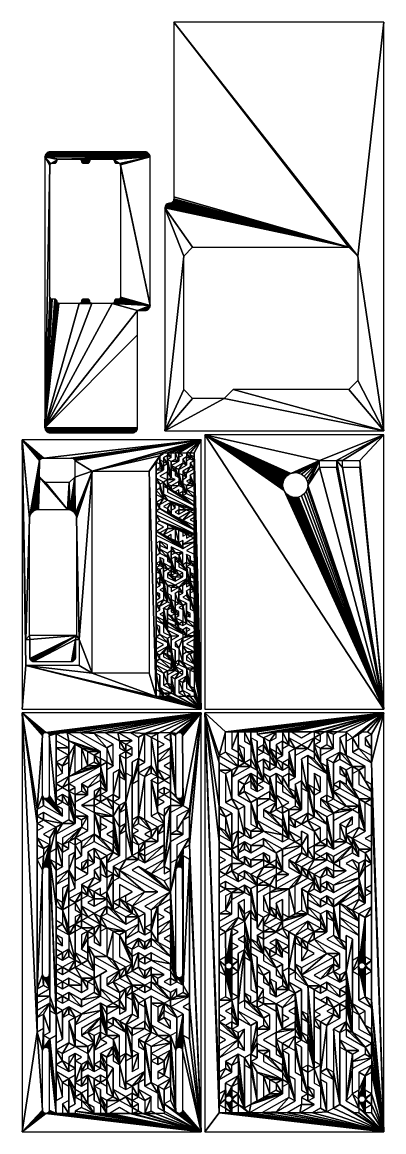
# Model space of a CAD drawing. Header units: millimetres. Extents: x 0 to 285, y 0 to 874.
import ezdxf

# ---------------------------------------------------------------- set-up
doc = ezdxf.new("R2010")
doc.units = ezdxf.units.MM
doc.layers.add('LAID_OUT_PANELS', color=134, linetype='CONTINUOUS')

# ---------------------------------------------------------------- blocks, each defined once
blk = doc.blocks.new('GROUP_3')
at = {"layer": 'LAID_OUT_PANELS'}
mesh = blk.add_polyface(dxfattribs=at)
corners = [(21.22, 103.61), (11.22, 103.61), (11.22, 97.94), (16.22, 106.44), (16.22, 123.44), (16.22, 129.99), (16.47, 129.4), (16.88, 128.86), (17.42, 128.44), (18.05, 128.18), (18.72, 128.1), (19.39, 128.18), (20.02, 128.44), (20.56, 128.86), (20.97, 129.4), (21.22, 109.28), (26.22, 106.44), (21.22, 97.94), (16.22, 95.11), (21.22, 92.28), (26.22, 83.78), (26.22, 126.28), (11.22, 165.94), (11.22, 92.28), (21.22, 129.99), (21.22, 123.44), (31.22, 143.28), (26.22, 100.78), (26.22, 89.44), (26.22, 95.11), (31.22, 103.61), (31.22, 109.28), (36.22, 106.44), (36.22, 100.78), (0, 0), (11.22, 15.02), (0, 330), (11.22, 29.87), (11.22, 228.28), (11.22, 69.61), (11.22, 75.28)]
mesh.append_faces([[corners[k] for k in face] for face in [(0, 1, 2), (1, 0, 3), (3, 0, 4), (5, 0, 6), (6, 0, 7), (7, 0, 8), (8, 0, 9), (9, 0, 10), (10, 0, 11), (11, 0, 12), (12, 0, 13), (13, 0, 14), (15, 0, 16), (17, 20, 0), (16, 20, 21), (28, 21, 20), (27, 28, 29), (34, 35, 36)]], dxfattribs={"vtx0": -1, "vtx1": -1})
mesh.append_faces([[corners[k] for k in face] for face in [(4, 0, 5), (14, 0, 15), (19, 20, 17), (0, 20, 16), (22, 2, 1), (26, 21, 27), (27, 21, 28), (26, 30, 31), (36, 35, 37), (38, 37, 39), (38, 39, 40), (30, 33, 31)]], dxfattribs={"vtx0": -1, "vtx1": -1, "vtx2": -1})
mesh.append_faces([[corners[k] for k in face] for face in [(22, 23, 2), (15, 24, 14), (24, 15, 25), (26, 27, 30)]], dxfattribs={"vtx0": -1, "vtx2": -1})
mesh.append_faces([[corners[k] for k in face] for face in [(32, 31, 33)]], dxfattribs={"vtx1": -1})
mesh.append_faces([[corners[k] for k in face] for face in [(17, 18, 19)]], dxfattribs={"vtx2": -1})
mesh = blk.add_polyface(dxfattribs=at)
corners = [(21.22, 222.61), (21.22, 233.94), (21.22, 228.28), (26.22, 236.78), (26.22, 225.44), (26.22, 231.11), (31.22, 233.94), (11.22, 228.28), (11.22, 222.61), (11.22, 199.94), (11.22, 205.61), (11.22, 211.28), (11.22, 216.94), (21.22, 216.94), (16.22, 214.11), (11.22, 239.61), (11.22, 233.94), (11.22, 194.28), (16.22, 191.44), (16.22, 197.11), (26.22, 191.44), (36.22, 231.11), (31.22, 239.61), (26.22, 197.11), (21.22, 205.61), (16.22, 202.78), (26.22, 202.78), (31.22, 199.94), (31.22, 205.61), (41.22, 194.28), (21.22, 211.28), (31.22, 211.28), (26.22, 214.11), (31.22, 216.94), (36.22, 208.44), (26.22, 219.78), (31.22, 228.28), (31.22, 222.61), (36.22, 219.78), (0, 330), (11.22, 29.87)]
mesh.append_faces([[corners[k] for k in face] for face in [(0, 1, 2), (1, 0, 3), (7, 8, 0), (8, 11, 12), (2, 15, 16), (17, 18, 19), (19, 18, 20), (21, 22, 6), (23, 24, 25), (24, 23, 26), (26, 27, 28), (25, 10, 9), (10, 25, 30), (30, 31, 13), (32, 31, 33), (4, 35, 36), (35, 4, 32)]], dxfattribs={"vtx0": -1, "vtx1": -1})
mesh.append_faces([[corners[k] for k in face] for face in [(3, 0, 4), (8, 7, 9), (8, 9, 10), (30, 25, 24), (13, 31, 32), (13, 32, 0), (0, 32, 4), (7, 39, 40)]], dxfattribs={"vtx0": -1, "vtx1": -1, "vtx2": -1})
mesh.append_faces([[corners[k] for k in face] for face in [(3, 4, 5), (3, 5, 6), (8, 10, 11), (0, 8, 13), (26, 23, 27), (28, 27, 29), (30, 24, 31), (33, 31, 34), (36, 35, 37), (36, 37, 38)]], dxfattribs={"vtx0": -1, "vtx2": -1})
mesh.append_faces([[corners[k] for k in face] for face in [(14, 12, 11)]], dxfattribs={"vtx1": -1})
mesh = blk.add_polyface(dxfattribs=at)
corners = [(26.22, 236.78), (31.22, 233.94), (26.22, 253.78), (11.22, 239.61), (21.22, 228.28), (16.22, 236.78), (16.22, 248.11), (41.22, 267.94), (36.22, 276.44), (36.22, 270.78), (36.22, 282.11), (41.22, 273.61), (16.22, 259.44), (21.22, 262.28), (16.22, 282.11), (31.22, 256.61), (31.22, 239.61), (11.22, 256.61), (11.22, 250.94), (21.22, 250.94), (21.22, 233.94), (36.22, 231.11), (36.22, 236.78), (46.22, 236.78), (41.22, 239.61), (41.22, 279.28), (36.22, 259.44), (31.22, 267.94), (26.22, 265.11), (41.22, 262.28), (41.22, 245.28), (41.22, 256.61), (11.22, 284.94), (11.22, 290.61), (21.22, 284.94), (21.22, 279.28), (0, 330), (11.22, 228.28), (11.22, 233.94), (36.22, 242.44), (26.22, 276.44), (31.22, 273.61)]
mesh.append_faces([[corners[k] for k in face] for face in [(7, 8, 9), (24, 26, 39)]], dxfattribs={"vtx0": -1})
mesh.append_faces([[corners[k] for k in face] for face in [(0, 1, 2), (3, 4, 5), (5, 4, 6), (12, 13, 14), (13, 2, 15), (15, 1, 16), (6, 17, 18), (17, 6, 19), (19, 4, 20), (16, 21, 22), (22, 23, 24), (26, 27, 28), (27, 26, 29), (32, 33, 17), (40, 41, 10), (41, 28, 27)]], dxfattribs={"vtx0": -1, "vtx1": -1})
mesh.append_faces([[corners[k] for k in face] for face in [(8, 7, 10), (10, 7, 11), (15, 2, 1), (19, 6, 4), (29, 26, 30), (30, 26, 24), (34, 14, 13), (17, 36, 37), (17, 38, 3)]], dxfattribs={"vtx0": -1, "vtx1": -1, "vtx2": -1})
mesh.append_faces([[corners[k] for k in face] for face in [(13, 12, 2), (22, 21, 23), (11, 25, 10), (29, 30, 31), (34, 13, 35), (17, 37, 38), (17, 3, 18), (41, 40, 28), (10, 41, 8)]], dxfattribs={"vtx0": -1, "vtx2": -1})
mesh = blk.add_polyface(dxfattribs=at)
corners = [(41.22, 279.28), (46.22, 276.44), (41.22, 284.94), (41.22, 290.61), (46.22, 293.44), (46.22, 282.11), (46.22, 287.78), (26.22, 299.11), (26.22, 315.02), (21.22, 301.94), (26.22, 304.78), (11.22, 296.28), (16.22, 299.11), (16.22, 315.02), (26.22, 287.78), (26.22, 293.44), (11.22, 290.61), (11.22, 284.94), (21.22, 284.94), (16.22, 282.11), (21.22, 279.28), (36.22, 287.78), (31.22, 290.61), (36.22, 293.44), (36.22, 304.78), (36.22, 310.44), (41.22, 307.61), (41.22, 296.28), (41.22, 301.94), (0, 330), (11.22, 256.61), (21.22, 315.02), (31.22, 301.94), (31.22, 315.02), (31.22, 307.61), (36.22, 315.02), (46.22, 299.11), (46.22, 304.78)]
mesh.append_faces([[corners[k] for k in face] for face in [(24, 33, 34)]], dxfattribs={"vtx0": -1})
mesh.append_faces([[corners[k] for k in face] for face in [(0, 1, 2), (3, 1, 4), (7, 8, 9), (8, 7, 10), (12, 14, 15), (16, 17, 18), (18, 20, 14), (15, 22, 7), (22, 21, 23), (23, 2, 24), (25, 2, 26), (26, 27, 28), (11, 29, 16), (35, 24, 25), (36, 28, 27), (28, 36, 37)]], dxfattribs={"vtx0": -1, "vtx1": -1})
mesh.append_faces([[corners[k] for k in face] for face in [(2, 1, 3), (4, 1, 5), (14, 21, 22), (14, 22, 15), (7, 22, 10), (24, 2, 25), (26, 2, 3), (13, 29, 11), (16, 29, 30), (33, 24, 35)]], dxfattribs={"vtx0": -1, "vtx1": -1, "vtx2": -1})
mesh.append_faces([[corners[k] for k in face] for face in [(4, 5, 6), (11, 12, 13), (12, 11, 14), (18, 17, 19), (14, 20, 21), (23, 21, 2), (26, 3, 27), (8, 31, 9)]], dxfattribs={"vtx0": -1, "vtx2": -1})
mesh.append_faces([[corners[k] for k in face] for face in [(32, 10, 22)]], dxfattribs={"vtx1": -1})
mesh = blk.add_polyface(dxfattribs=at)
corners = [(46.22, 293.44), (46.22, 287.78), (51.22, 284.94), (51.22, 290.61), (56.22, 287.78), (51.22, 296.28), (51.22, 301.94), (56.22, 293.44), (56.22, 299.11), (61.22, 296.28), (56.22, 304.78), (61.22, 307.61), (61.22, 301.94), (66.22, 304.78), (61.22, 315.02), (66.22, 282.11), (66.22, 276.44), (71.22, 279.28), (66.22, 287.78), (66.22, 293.44), (66.22, 299.11), (61.22, 284.94), (61.22, 290.61), (71.22, 301.94), (66.22, 310.44), (56.22, 310.44), (56.22, 315.02), (51.22, 307.61), (56.22, 282.11), (61.22, 273.61), (61.22, 279.28), (46.22, 282.11), (51.22, 273.61), (51.22, 279.28), (0, 330), (16.22, 315.02), (141, 330), (21.22, 315.02), (26.22, 315.02), (31.22, 315.02), (41.22, 313.28), (46.22, 310.44), (66.22, 315.02), (46.22, 304.78), (46.22, 299.11)]
mesh.append_faces([[corners[k] for k in face] for face in [(0, 2, 3), (3, 4, 5), (6, 7, 8), (8, 9, 10), (10, 9, 11), (11, 13, 14), (15, 17, 18), (19, 17, 20), (21, 7, 4), (7, 21, 22), (22, 18, 19), (23, 24, 13), (28, 29, 30), (31, 32, 33), (34, 35, 36), (27, 5, 6), (42, 13, 24), (43, 5, 41)]], dxfattribs={"vtx0": -1, "vtx1": -1})
mesh.append_faces([[corners[k] for k in face] for face in [(5, 4, 6), (6, 4, 7), (18, 17, 19), (36, 37, 38), (26, 41, 27), (27, 41, 5), (42, 14, 13)]], dxfattribs={"vtx0": -1, "vtx1": -1, "vtx2": -1})
mesh.append_faces([[corners[k] for k in face] for face in [(0, 1, 2), (3, 2, 4), (8, 7, 9), (11, 9, 12), (11, 12, 13), (15, 16, 17), (22, 21, 18), (36, 35, 37), (36, 38, 39), (26, 40, 41), (43, 44, 5)]], dxfattribs={"vtx0": -1, "vtx2": -1})
mesh.append_faces([[corners[k] for k in face] for face in [(25, 26, 27)]], dxfattribs={"vtx1": -1})
mesh = blk.add_polyface(dxfattribs=at)
corners = [(91.22, 290.61), (91.22, 301.94), (86.22, 304.78), (91.22, 296.28), (101.22, 301.94), (96.22, 304.78), (96.22, 315.02), (76.22, 293.44), (81.22, 267.94), (81.22, 296.28), (81.22, 273.61), (81.22, 290.61), (96.22, 282.11), (86.22, 293.44), (86.22, 299.11), (96.22, 287.78), (66.22, 299.11), (71.22, 279.28), (71.22, 301.94), (71.22, 296.28), (81.22, 301.94), (76.22, 304.78), (86.22, 310.44), (91.22, 307.61), (91.22, 313.28), (66.22, 310.44), (141, 330), (31.22, 315.02), (36.22, 315.02), (41.22, 315.02), (41.22, 313.28), (56.22, 315.02), (61.22, 315.02), (66.22, 315.02), (68.14, 315.02), (84.3, 315.02), (76.22, 310.44), (94.3, 315.02), (86.22, 315.02), (101.22, 313.28), (101.22, 262.28), (96.22, 293.44), (101.22, 290.61)]
mesh.append_faces([[corners[k] for k in face] for face in [(35, 34, 36)]], dxfattribs={"vtx0": -1})
mesh.append_faces([[corners[k] for k in face] for face in [(1, 4, 5), (5, 4, 6), (7, 8, 9), (9, 12, 13), (13, 12, 14), (0, 12, 15), (16, 17, 18), (21, 20, 22), (25, 18, 21), (37, 38, 24), (39, 6, 4), (15, 40, 41)]], dxfattribs={"vtx0": -1, "vtx1": -1})
mesh.append_faces([[corners[k] for k in face] for face in [(14, 12, 0), (14, 0, 2), (18, 20, 21), (22, 14, 2), (26, 27, 28), (26, 30, 31), (26, 32, 33), (26, 34, 35), (41, 40, 42)]], dxfattribs={"vtx0": -1, "vtx1": -1, "vtx2": -1})
mesh.append_faces([[corners[k] for k in face] for face in [(0, 1, 2), (1, 0, 3), (1, 3, 4), (9, 10, 11), (9, 11, 12), (18, 17, 19), (18, 19, 20), (22, 20, 14), (22, 2, 23), (22, 23, 24), (26, 28, 29), (26, 29, 30), (26, 31, 32), (26, 33, 34), (24, 38, 22)]], dxfattribs={"vtx0": -1, "vtx2": -1})
mesh = blk.add_polyface(dxfattribs=at)
corners = [(111.22, 279.28), (106.22, 287.78), (106.22, 282.11), (111.22, 284.94), (111.22, 296.28), (111.22, 315.02), (111.22, 313.28), (111.22, 307.61), (116.22, 310.44), (116.22, 270.78), (116.22, 287.78), (116.22, 282.11), (121.22, 284.94), (116.22, 299.11), (121.22, 301.94), (131.22, 290.61), (121.22, 313.28), (131.22, 296.28), (131.22, 301.94), (131.22, 313.28), (141, 330), (84.3, 315.02), (86.22, 315.02), (94.3, 315.02), (96.22, 315.02), (104.3, 315.02), (101.22, 313.28), (124.3, 315.02), (128.14, 315.02), (126.22, 310.44), (126.22, 304.78), (96.22, 293.44), (101.22, 290.61), (106.22, 299.11), (106.22, 293.44), (106.22, 310.44), (126.22, 287.78), (126.22, 276.44)]
mesh.append_faces([[corners[k] for k in face] for face in [(0, 1, 2), (18, 29, 30)]], dxfattribs={"vtx0": -1})
mesh.append_faces([[corners[k] for k in face] for face in [(1, 0, 3), (13, 14, 8), (14, 15, 17), (17, 15, 18), (25, 24, 26), (29, 18, 19), (31, 32, 33), (33, 4, 35), (35, 4, 6), (4, 10, 36), (36, 12, 37)]], dxfattribs={"vtx0": -1, "vtx1": -1})
mesh.append_faces([[corners[k] for k in face] for face in [(18, 15, 19), (20, 22, 23), (20, 24, 25), (20, 5, 8), (20, 8, 16), (20, 19, 15), (33, 10, 4), (36, 10, 12)]], dxfattribs={"vtx0": -1, "vtx1": -1, "vtx2": -1})
mesh.append_faces([[corners[k] for k in face] for face in [(4, 5, 6), (5, 4, 7), (5, 7, 8), (9, 10, 3), (10, 9, 11), (10, 11, 12), (14, 13, 15), (8, 14, 16), (20, 21, 22), (20, 23, 24), (20, 25, 5), (20, 16, 27), (20, 27, 28), (20, 28, 19), (33, 32, 34), (33, 34, 10)]], dxfattribs={"vtx0": -1, "vtx2": -1})
mesh = blk.add_polyface(dxfattribs=at)
corners = [(111.22, 228.28), (101.22, 228.28), (101.22, 222.61), (106.22, 231.11), (106.22, 242.44), (111.22, 239.61), (111.22, 233.94), (96.22, 208.44), (101.22, 199.94), (101.22, 205.61), (111.22, 205.61), (101.22, 211.28), (106.22, 208.44), (106.22, 214.11), (96.22, 231.11), (96.22, 242.44), (101.22, 250.94), (116.22, 225.44), (116.22, 231.11), (101.22, 194.28), (101.22, 188.61), (121.22, 199.94), (121.22, 205.61), (121.22, 211.28), (126.22, 214.11), (126.22, 208.44), (131.22, 211.28), (126.22, 219.78), (141, 330), (131.22, 290.61), (141, 0), (131.22, 273.61), (131.22, 233.94), (131.22, 103.61), (126.22, 231.11), (131.22, 228.28), (96.22, 219.78), (96.22, 214.11), (101.22, 216.94), (116.22, 219.78), (121.22, 216.94), (121.22, 222.61), (131.22, 222.61), (126.22, 180.11), (116.22, 214.11), (111.22, 211.28)]
mesh.append_faces([[corners[k] for k in face] for face in [(22, 44, 45)]], dxfattribs={"vtx0": -1})
mesh.append_faces([[corners[k] for k in face] for face in [(0, 1, 2), (1, 0, 3), (3, 0, 4), (5, 0, 6), (7, 8, 9), (9, 10, 11), (14, 2, 15), (17, 6, 0), (19, 21, 22), (23, 21, 24), (24, 26, 27), (28, 29, 30), (36, 11, 38), (38, 11, 17), (18, 41, 42), (44, 22, 23)]], dxfattribs={"vtx0": -1, "vtx1": -1})
mesh.append_faces([[corners[k] for k in face] for face in [(16, 2, 1), (6, 17, 18), (22, 21, 23), (24, 21, 25), (31, 32, 33), (17, 11, 13), (17, 40, 18), (42, 27, 26), (21, 43, 25)]], dxfattribs={"vtx0": -1, "vtx1": -1, "vtx2": -1})
mesh.append_faces([[corners[k] for k in face] for face in [(9, 8, 10), (11, 10, 12), (11, 12, 13), (19, 20, 21), (24, 25, 26), (36, 37, 11), (17, 13, 39), (17, 39, 40), (18, 40, 41), (42, 41, 27)]], dxfattribs={"vtx0": -1, "vtx2": -1})
mesh.append_faces([[corners[k] for k in face] for face in [(32, 34, 35)]], dxfattribs={"vtx2": -1})
mesh = blk.add_polyface(dxfattribs=at)
corners = [(101.22, 250.94), (91.22, 262.28), (91.22, 256.61), (96.22, 259.44), (66.22, 248.11), (71.22, 239.61), (71.22, 245.28), (76.22, 242.44), (81.22, 250.94), (81.22, 245.28), (86.22, 248.11), (81.22, 267.94), (81.22, 273.61), (86.22, 265.11), (86.22, 253.78), (96.22, 242.44), (96.22, 248.11), (66.22, 253.78), (76.22, 253.78), (71.22, 256.61), (71.22, 262.28), (71.22, 267.94), (71.22, 273.61), (76.22, 276.44), (76.22, 270.78), (76.22, 293.44), (81.22, 296.28), (86.22, 270.78), (91.22, 267.94), (86.22, 282.11), (91.22, 279.28), (86.22, 236.78), (91.22, 239.61), (91.22, 228.28), (101.22, 222.61), (66.22, 270.78), (96.22, 265.11), (101.22, 262.28), (96.22, 282.11), (96.22, 287.78)]
mesh.append_faces([[corners[k] for k in face] for face in [(0, 1, 2), (29, 28, 30)]], dxfattribs={"vtx0": -1})
mesh.append_faces([[corners[k] for k in face] for face in [(4, 5, 6), (6, 7, 8), (8, 10, 11), (13, 10, 14), (14, 15, 16), (17, 18, 19), (19, 18, 20), (21, 18, 22), (22, 18, 23), (23, 11, 25), (27, 28, 29), (31, 9, 7), (9, 31, 32), (32, 31, 33), (35, 20, 21), (36, 37, 38)]], dxfattribs={"vtx0": -1, "vtx1": -1})
mesh.append_faces([[corners[k] for k in face] for face in [(1, 0, 3), (8, 7, 9), (11, 10, 12), (12, 10, 13), (20, 18, 21), (26, 11, 12), (15, 34, 16), (38, 37, 39)]], dxfattribs={"vtx0": -1, "vtx1": -1, "vtx2": -1})
mesh.append_faces([[corners[k] for k in face] for face in [(6, 5, 7), (8, 9, 10), (14, 10, 15), (17, 4, 18), (23, 18, 24), (23, 24, 11), (13, 27, 12), (27, 13, 28), (3, 36, 1), (36, 3, 37)]], dxfattribs={"vtx0": -1, "vtx2": -1})
mesh = blk.add_polyface(dxfattribs=at)
corners = [(96.22, 259.44), (101.22, 250.94), (106.22, 253.78), (106.22, 242.44), (111.22, 228.28), (111.22, 239.61), (116.22, 248.11), (116.22, 242.44), (96.22, 248.11), (101.22, 222.61), (101.22, 228.28), (101.22, 245.28), (116.22, 253.78), (111.22, 256.61), (111.22, 233.94), (116.22, 231.11), (121.22, 239.61), (126.22, 236.78), (121.22, 250.94), (121.22, 256.61), (121.22, 262.28), (106.22, 270.78), (101.22, 273.61), (101.22, 267.94), (106.22, 276.44), (111.22, 273.61), (111.22, 279.28), (116.22, 270.78), (111.22, 284.94), (131.22, 262.28), (126.22, 259.44), (131.22, 256.61), (131.22, 267.94), (121.22, 284.94), (121.22, 273.61), (126.22, 276.44), (131.22, 273.61), (131.22, 233.94), (101.22, 290.61), (101.22, 262.28)]
mesh.append_faces([[corners[k] for k in face] for face in [(6, 5, 7), (32, 33, 34)]], dxfattribs={"vtx0": -1})
mesh.append_faces([[corners[k] for k in face] for face in [(0, 1, 2), (3, 5, 6), (8, 9, 1), (2, 12, 13), (14, 15, 16), (16, 17, 18), (19, 17, 20), (21, 22, 23), (22, 21, 24), (24, 20, 25), (25, 20, 26), (27, 20, 29), (30, 20, 17), (29, 31, 32), (35, 32, 36), (38, 23, 22), (13, 23, 39), (23, 13, 19)]], dxfattribs={"vtx0": -1, "vtx1": -1})
mesh.append_faces([[corners[k] for k in face] for face in [(3, 4, 5), (1, 12, 2), (18, 17, 19), (26, 20, 27), (26, 27, 28), (29, 20, 30), (33, 32, 35), (36, 32, 31), (38, 39, 23), (19, 13, 12)]], dxfattribs={"vtx0": -1, "vtx1": -1, "vtx2": -1})
mesh.append_faces([[corners[k] for k in face] for face in [(1, 10, 11), (1, 11, 12), (16, 15, 17), (24, 21, 20), (29, 30, 31), (36, 31, 37), (19, 12, 18)]], dxfattribs={"vtx0": -1, "vtx2": -1})
mesh = blk.add_polyface(dxfattribs=at)
corners = [(101.22, 182.94), (101.22, 177.28), (121.22, 194.28), (106.22, 180.11), (106.22, 151.78), (106.22, 163.11), (106.22, 168.78), (106.22, 174.44), (121.22, 188.61), (131.22, 171.61), (131.22, 103.61), (131.22, 177.28), (131.22, 188.61), (131.22, 194.28), (131.22, 211.28), (131.22, 222.61), (131.22, 228.28), (131.22, 233.94), (131.22, 273.61), (141, 0), (131.22, 290.61), (116.22, 174.44), (121.22, 182.94), (111.22, 177.28), (126.22, 180.11), (121.22, 199.94), (126.22, 208.44), (126.22, 191.44), (126.22, 185.78), (101.22, 165.94), (101.22, 171.61), (121.22, 160.28), (121.24, 131.44), (121.22, 165.94), (121.22, 171.61), (126.22, 168.78), (121.22, 154.61)]
mesh.append_faces([[corners[k] for k in face] for face in [(0, 1, 2), (11, 10, 12), (13, 10, 14), (15, 10, 16), (18, 19, 20), (22, 24, 8), (2, 24, 25), (26, 24, 27), (27, 12, 13), (30, 4, 1), (31, 32, 33), (34, 35, 11), (33, 3, 7), (3, 33, 23), (21, 33, 34), (36, 6, 5), (6, 36, 31)]], dxfattribs={"vtx0": -1, "vtx1": -1})
mesh.append_faces([[corners[k] for k in face] for face in [(2, 1, 3), (3, 1, 4), (3, 5, 6), (9, 10, 11), (12, 10, 13), (14, 10, 15), (16, 10, 17), (8, 24, 2), (29, 4, 30), (33, 32, 34), (34, 32, 35), (23, 33, 21)]], dxfattribs={"vtx0": -1, "vtx1": -1, "vtx2": -1})
mesh.append_faces([[corners[k] for k in face] for face in [(3, 4, 5), (3, 6, 7), (2, 3, 8), (21, 22, 23), (22, 21, 24), (27, 24, 28), (27, 28, 12), (11, 35, 9)]], dxfattribs={"vtx0": -1, "vtx2": -1})
mesh = blk.add_polyface(dxfattribs=at)
corners = [(41.22, 273.61), (41.22, 267.94), (46.22, 270.78), (41.22, 239.61), (46.22, 236.78), (41.22, 245.28), (61.22, 233.94), (66.22, 231.11), (61.22, 239.61), (61.22, 245.28), (61.22, 250.94), (41.22, 279.28), (46.22, 276.44), (46.22, 253.78), (46.22, 248.11), (51.22, 250.94), (71.22, 239.61), (66.22, 248.11), (66.22, 242.44), (61.22, 256.61), (56.22, 253.78), (66.22, 253.78), (66.22, 236.78), (66.22, 270.78), (66.22, 282.11), (61.22, 279.28), (66.22, 276.44), (71.22, 262.28), (61.22, 273.61), (61.22, 267.94), (41.22, 262.28), (41.22, 256.61), (51.22, 262.28), (51.22, 267.94), (56.22, 259.44), (51.22, 273.61), (51.22, 279.28), (56.22, 282.11), (56.22, 265.11), (56.22, 276.44), (66.22, 259.44), (46.22, 282.11)]
mesh.append_faces([[corners[k] for k in face] for face in [(0, 1, 2), (8, 13, 14), (27, 28, 29), (38, 19, 40)]], dxfattribs={"vtx0": -1})
mesh.append_faces([[corners[k] for k in face] for face in [(5, 4, 6), (6, 7, 8), (9, 7, 10), (15, 8, 9), (16, 17, 18), (10, 19, 20), (19, 10, 21), (30, 32, 33), (33, 34, 35), (36, 34, 37), (35, 41, 12)]], dxfattribs={"vtx0": -1, "vtx1": -1})
mesh.append_faces([[corners[k] for k in face] for face in [(3, 4, 5), (8, 7, 9), (13, 8, 15), (21, 10, 7), (21, 7, 22), (21, 18, 17), (28, 27, 25), (25, 27, 23), (35, 34, 36), (37, 34, 38), (34, 20, 38), (38, 20, 19)]], dxfattribs={"vtx0": -1, "vtx1": -1, "vtx2": -1})
mesh.append_faces([[corners[k] for k in face] for face in [(11, 0, 12), (21, 22, 18), (23, 24, 25), (24, 23, 26), (30, 31, 32), (33, 32, 34), (37, 38, 39), (37, 39, 28), (15, 34, 13), (34, 15, 20)]], dxfattribs={"vtx0": -1, "vtx2": -1})
mesh = blk.add_polyface(dxfattribs=at)
corners = [(126.22, 123.61), (126.22, 129.99), (126.2, 129.95), (131.22, 126.45), (126.23, 130.02), (126.31, 130.62), (131.22, 134.94), (131.22, 103.61), (141, 0), (131.22, 273.61), (121.22, 123.61), (121.12, 130.7), (116.22, 126.45), (121.2, 130.1), (121.21, 130.02), (121.44, 129.47), (121.22, 103.61), (126.22, 106.44), (131.22, 97.94), (121.47, 129.4), (121.78, 128.99), (121.83, 128.92), (121.88, 128.86), (122.36, 128.49), (122.42, 128.44), (122.97, 128.21), (123.05, 128.18), (123.64, 128.11), (123.72, 128.1), (124.32, 128.17), (124.39, 128.18), (124.95, 128.41), (125.02, 128.44), (125.5, 128.81), (125.56, 128.86), (125.89, 129.29), (125.92, 129.33), (125.97, 129.4), (121.22, 92.28), (126.22, 83.78), (126.22, 95.11), (116.22, 100.78)]
mesh.append_faces([[corners[k] for k in face] for face in [(1, 3, 4), (4, 3, 5), (10, 11, 12), (11, 10, 13), (13, 10, 14), (14, 10, 15), (15, 17, 19), (19, 17, 20), (20, 17, 21), (21, 17, 22), (22, 17, 23), (23, 17, 24), (24, 17, 25), (25, 17, 26), (26, 17, 27), (27, 17, 28), (28, 17, 29), (29, 17, 30), (30, 17, 31), (31, 17, 32), (32, 17, 33), (33, 17, 34), (34, 17, 35), (35, 17, 36), (36, 17, 37), (37, 17, 2), (17, 18, 7), (41, 38, 40)]], dxfattribs={"vtx0": -1, "vtx1": -1})
mesh.append_faces([[corners[k] for k in face] for face in [(7, 8, 9), (15, 16, 17)]], dxfattribs={"vtx0": -1, "vtx1": -1, "vtx2": -1})
mesh.append_faces([[corners[k] for k in face] for face in [(0, 1, 2), (1, 0, 3), (6, 3, 7), (15, 10, 16), (17, 16, 18), (2, 17, 0), (38, 39, 40)]], dxfattribs={"vtx0": -1, "vtx2": -1})
mesh = blk.add_polyface(dxfattribs=at)
corners = [(41.22, 194.28), (51.22, 194.28), (46.22, 197.11), (41.22, 199.94), (56.22, 202.78), (56.22, 191.44), (56.22, 197.11), (66.22, 202.78), (61.22, 205.61), (56.22, 208.44), (56.22, 214.11), (56.22, 219.78), (61.22, 233.94), (46.22, 236.78), (61.22, 228.28), (66.22, 231.11), (31.22, 205.61), (36.22, 202.78), (46.22, 208.44), (51.22, 211.28), (46.22, 214.11), (46.22, 219.78), (31.22, 216.94), (36.22, 208.44), (36.22, 214.11), (31.22, 228.28), (36.22, 219.78), (36.22, 225.44), (46.22, 225.44), (46.22, 231.11), (61.22, 222.61), (61.22, 216.94), (76.22, 225.44), (71.22, 228.28), (76.22, 202.78), (66.22, 214.11), (66.22, 208.44), (51.22, 216.94), (66.22, 236.78), (76.22, 231.11), (66.22, 191.44)]
mesh.append_faces([[corners[k] for k in face] for face in [(34, 35, 36)]], dxfattribs={"vtx0": -1})
mesh.append_faces([[corners[k] for k in face] for face in [(2, 1, 4), (4, 8, 9), (10, 8, 11), (16, 0, 17), (17, 3, 18), (18, 19, 20), (19, 9, 10), (22, 23, 24), (24, 20, 21), (25, 26, 27), (27, 28, 29), (29, 11, 30), (30, 32, 33), (33, 38, 15), (38, 33, 39), (5, 40, 34)]], dxfattribs={"vtx0": -1, "vtx1": -1})
mesh.append_faces([[corners[k] for k in face] for face in [(0, 1, 2), (4, 1, 5), (9, 8, 10), (17, 0, 3), (18, 9, 19), (20, 19, 21), (30, 11, 8)]], dxfattribs={"vtx0": -1, "vtx1": -1, "vtx2": -1})
mesh.append_faces([[corners[k] for k in face] for face in [(0, 2, 3), (4, 5, 6), (4, 6, 7), (4, 7, 8), (12, 13, 14), (12, 14, 15), (18, 3, 9), (24, 23, 20), (27, 26, 28), (29, 28, 11), (30, 8, 31), (30, 31, 32)]], dxfattribs={"vtx0": -1, "vtx2": -1})
mesh.append_faces([[corners[k] for k in face] for face in [(37, 21, 19)]], dxfattribs={"vtx1": -1})
mesh = blk.add_polyface(dxfattribs=at)
corners = [(86.22, 197.11), (81.22, 205.61), (81.22, 199.94), (86.22, 202.78), (91.22, 188.61), (91.22, 199.94), (96.22, 208.44), (91.22, 194.28), (96.22, 202.78), (101.22, 199.94), (71.22, 211.28), (76.22, 219.78), (66.22, 214.11), (81.22, 216.94), (76.22, 225.44), (81.22, 233.94), (81.22, 222.61), (86.22, 214.11), (86.22, 225.44), (86.22, 219.78), (96.22, 225.44), (91.22, 228.28), (86.22, 236.78), (96.22, 231.11), (101.22, 222.61), (71.22, 228.28), (76.22, 231.11), (76.22, 236.78), (76.22, 202.78), (76.22, 208.44), (96.22, 191.44), (96.22, 197.11), (66.22, 191.44), (71.22, 194.28), (96.22, 214.11), (91.22, 216.94), (96.22, 219.78)]
mesh.append_faces([[corners[k] for k in face] for face in [(0, 1, 2), (1, 0, 3), (3, 5, 6), (5, 4, 7), (11, 13, 14), (15, 13, 16), (16, 17, 18), (18, 21, 22), (21, 20, 23), (26, 14, 27), (27, 14, 15), (10, 28, 29), (7, 30, 31), (29, 1, 17), (35, 34, 36)]], dxfattribs={"vtx0": -1, "vtx1": -1})
mesh.append_faces([[corners[k] for k in face] for face in [(0, 4, 3), (3, 4, 5), (14, 13, 15), (18, 17, 19), (18, 20, 21), (25, 14, 26), (12, 28, 10), (28, 32, 33), (28, 2, 29), (29, 2, 1), (17, 34, 35)]], dxfattribs={"vtx0": -1, "vtx1": -1, "vtx2": -1})
mesh.append_faces([[corners[k] for k in face] for face in [(6, 5, 8), (6, 8, 9), (10, 11, 12), (11, 10, 13), (16, 13, 17), (18, 19, 20), (23, 20, 24), (28, 33, 2), (17, 1, 34), (17, 35, 19)]], dxfattribs={"vtx0": -1, "vtx2": -1})
mesh = blk.add_polyface(dxfattribs=at)
corners = [(26.22, 146.11), (21.22, 148.94), (21.22, 143.28), (21.23, 131.37), (21.22, 137.61), (20.97, 132), (26.22, 134.78), (21.32, 130.7), (11.22, 86.61), (11.22, 92.28), (11.22, 228.28), (16.12, 130.7), (16.22, 137.71), (11.22, 134.9), (16.21, 131.37), (16.47, 132), (16.22, 157.44), (11.22, 126.28), (11.22, 154.61), (16.22, 123.44), (16.22, 129.99), (11.22, 165.94), (11.22, 103.61), (11.22, 160.28), (21.22, 160.28), (16.88, 132.53), (17.42, 132.95), (18.05, 133.21), (18.72, 133.3), (19.39, 133.21), (20.02, 132.95), (20.56, 132.53), (21.22, 129.99), (21.22, 123.44), (26.22, 126.28), (26.22, 140.44), (31.22, 143.28), (31.22, 109.28), (31.22, 137.61), (36.22, 134.78), (31.22, 148.94), (31.22, 154.61), (31.22, 165.94), (36.22, 146.11), (11.22, 75.28)]
mesh.append_faces([[corners[k] for k in face] for face in [(3, 4, 5), (4, 3, 6), (12, 15, 16), (11, 19, 20), (17, 21, 22), (2, 5, 4), (32, 34, 7), (6, 34, 35), (35, 34, 36), (36, 39, 40)]], dxfattribs={"vtx0": -1, "vtx1": -1})
mesh.append_faces([[corners[k] for k in face] for face in [(8, 9, 10), (13, 19, 11), (23, 17, 18), (24, 16, 15), (24, 5, 2), (7, 34, 6), (40, 39, 41), (42, 39, 43), (10, 44, 8)]], dxfattribs={"vtx0": -1, "vtx1": -1, "vtx2": -1})
mesh.append_faces([[corners[k] for k in face] for face in [(6, 3, 7), (11, 12, 13), (12, 11, 14), (12, 14, 15), (17, 13, 18), (13, 17, 19), (24, 15, 25), (24, 25, 26), (24, 26, 27), (24, 27, 28), (24, 28, 29), (24, 29, 30), (24, 30, 31), (24, 31, 5), (32, 33, 34), (36, 37, 38), (36, 38, 39)]], dxfattribs={"vtx0": -1, "vtx2": -1})
mesh.append_faces([[corners[k] for k in face] for face in [(0, 1, 2)]], dxfattribs={"vtx1": -1})
mesh = blk.add_polyface(dxfattribs=at)
corners = [(26.22, 157.44), (21.22, 160.28), (21.22, 154.61), (11.22, 228.28), (11.22, 92.28), (11.22, 199.94), (21.22, 171.61), (11.22, 171.61), (11.22, 165.94), (16.22, 174.44), (21.22, 182.94), (31.22, 182.94), (26.22, 180.11), (31.22, 171.61), (11.22, 194.28), (11.22, 188.61), (16.22, 191.44), (26.22, 191.44), (21.22, 188.61), (11.22, 126.28), (11.22, 160.28), (11.22, 154.61), (16.22, 157.44), (26.22, 168.78), (21.22, 143.28), (21.22, 148.94), (31.22, 165.94), (36.22, 174.44), (36.22, 146.11), (36.22, 151.78), (36.22, 168.78), (41.22, 165.94), (36.22, 185.78), (31.22, 154.61), (26.22, 151.78), (31.22, 148.94), (16.22, 185.78), (31.22, 188.61), (31.22, 194.28), (36.22, 191.44), (36.22, 134.78)]
mesh.append_faces([[corners[k] for k in face] for face in [(9, 18, 36)]], dxfattribs={"vtx0": -1})
mesh.append_faces([[corners[k] for k in face] for face in [(6, 7, 8), (7, 6, 9), (5, 8, 14), (8, 19, 20), (20, 22, 23), (23, 26, 12), (13, 26, 27), (27, 31, 32), (17, 37, 38), (38, 32, 39), (33, 40, 26)]], dxfattribs={"vtx0": -1, "vtx1": -1})
mesh.append_faces([[corners[k] for k in face] for face in [(3, 4, 5), (8, 5, 4), (14, 8, 7), (23, 22, 1), (1, 24, 25), (12, 26, 13), (27, 26, 28), (27, 28, 29), (18, 9, 10), (18, 37, 17)]], dxfattribs={"vtx0": -1, "vtx1": -1, "vtx2": -1})
mesh.append_faces([[corners[k] for k in face] for face in [(9, 6, 10), (14, 7, 15), (14, 15, 16), (17, 16, 18), (20, 21, 22), (1, 25, 2), (23, 1, 26), (27, 29, 30), (27, 30, 31), (18, 10, 37), (38, 37, 32)]], dxfattribs={"vtx0": -1, "vtx2": -1})
mesh.append_faces([[corners[k] for k in face] for face in [(0, 1, 2), (11, 12, 13)]], dxfattribs={"vtx1": -1})
mesh.append_faces([[corners[k] for k in face] for face in [(33, 34, 35)]], dxfattribs={"vtx2": -1})
mesh = blk.add_polyface(dxfattribs=at)
corners = [(36.22, 185.78), (41.22, 165.94), (36.22, 191.44), (41.22, 194.28), (41.22, 171.61), (41.22, 188.61), (51.22, 194.28), (41.22, 154.61), (46.22, 151.78), (46.22, 157.44), (56.22, 157.44), (51.22, 160.28), (46.22, 163.11), (46.22, 168.78), (61.22, 165.94), (61.22, 160.28), (81.22, 171.61), (66.22, 168.78), (61.22, 171.61), (71.22, 171.61), (66.22, 191.44), (66.22, 151.78), (66.22, 157.44), (51.22, 171.61), (56.22, 168.78), (51.22, 177.28), (56.22, 174.44), (56.22, 180.11), (61.22, 182.94), (46.22, 185.78), (46.22, 174.44), (51.22, 188.61), (51.22, 182.94), (56.22, 191.44), (71.22, 194.28), (41.22, 160.28)]
mesh.append_faces([[corners[k] for k in face] for face in [(23, 29, 30)]], dxfattribs={"vtx0": -1})
mesh.append_faces([[corners[k] for k in face] for face in [(2, 1, 3), (7, 8, 9), (11, 10, 14), (17, 19, 20), (21, 15, 10), (15, 21, 22), (25, 24, 26), (26, 14, 27), (27, 14, 28), (28, 14, 18), (29, 23, 31), (31, 33, 6), (34, 20, 19), (35, 4, 1), (4, 35, 13)]], dxfattribs={"vtx0": -1, "vtx1": -1})
mesh.append_faces([[corners[k] for k in face] for face in [(0, 1, 2), (3, 1, 4), (9, 10, 11), (9, 12, 13), (14, 10, 15), (14, 16, 17), (23, 24, 25), (31, 23, 25), (31, 20, 33)]], dxfattribs={"vtx0": -1, "vtx1": -1, "vtx2": -1})
mesh.append_faces([[corners[k] for k in face] for face in [(3, 4, 5), (3, 5, 6), (9, 8, 10), (9, 11, 12), (14, 15, 16), (14, 17, 18), (12, 23, 13), (23, 12, 24), (26, 24, 14), (31, 25, 32), (31, 32, 20), (13, 35, 9)]], dxfattribs={"vtx0": -1, "vtx2": -1})
mesh = blk.add_polyface(dxfattribs=at)
corners = [(76.22, 151.78), (81.22, 148.94), (86.22, 157.44), (86.22, 151.78), (96.22, 157.44), (91.22, 160.28), (91.22, 165.94), (91.22, 171.61), (96.22, 174.44), (96.22, 168.78), (101.22, 165.94), (101.22, 171.61), (66.22, 157.44), (71.22, 154.61), (81.22, 165.94), (81.22, 160.28), (81.22, 177.28), (81.22, 171.61), (66.22, 168.78), (71.22, 171.61), (76.22, 174.44), (76.22, 191.44), (81.22, 188.61), (86.22, 197.11), (81.22, 182.94), (86.22, 191.44), (91.22, 188.61), (76.22, 146.11), (91.22, 177.28), (91.22, 182.94), (96.22, 180.11), (96.22, 185.78), (101.22, 177.28), (101.22, 182.94), (96.22, 191.44), (91.22, 194.28), (96.22, 197.11), (101.22, 188.61), (101.22, 194.28), (101.22, 154.61), (106.22, 151.78)]
mesh.append_faces([[corners[k] for k in face] for face in [(0, 1, 2), (5, 4, 6), (7, 4, 8), (8, 10, 11), (12, 13, 14), (14, 2, 5), (6, 16, 17), (16, 6, 7), (19, 17, 20), (20, 17, 21), (21, 22, 23), (13, 27, 0), (28, 22, 24), (22, 28, 29), (29, 30, 31), (31, 32, 33), (34, 35, 26), (36, 37, 38), (39, 40, 10)]], dxfattribs={"vtx0": -1, "vtx1": -1})
mesh.append_faces([[corners[k] for k in face] for face in [(2, 1, 3), (2, 4, 5), (6, 4, 7), (18, 17, 19), (21, 17, 22), (22, 17, 16)]], dxfattribs={"vtx0": -1, "vtx1": -1, "vtx2": -1})
mesh.append_faces([[corners[k] for k in face] for face in [(2, 3, 4), (8, 4, 9), (8, 9, 10), (14, 13, 15), (14, 15, 2), (22, 16, 24), (23, 22, 25), (23, 25, 26), (29, 28, 30), (31, 30, 32), (36, 34, 37)]], dxfattribs={"vtx0": -1, "vtx2": -1})
mesh = blk.add_polyface(dxfattribs=at)
corners = [(126.31, 130.62), (131.22, 126.45), (126.32, 130.7), (126.22, 131.4), (126.22, 137.78), (126.1, 131.67), (131.22, 134.94), (126.23, 131.32), (126.24, 131.29), (126.26, 131.13), (131.22, 103.61), (131.22, 171.61), (121.22, 137.78), (116.22, 126.45), (121.12, 130.7), (121.13, 130.77), (121.21, 131.37), (121.24, 131.44), (121.22, 154.61), (121.22, 160.28), (126.22, 168.78), (121.47, 132), (121.51, 132.06), (121.78, 132.4), (121.88, 132.53), (121.94, 132.58), (122.42, 132.95), (122.49, 132.98), (123.05, 133.21), (123.12, 133.22), (123.72, 133.3), (123.79, 133.29), (124.39, 133.21), (124.46, 133.18), (125.02, 132.95), (125.08, 132.9), (125.56, 132.53), (125.6, 132.47), (125.92, 132.06), (125.95, 131.99), (126, 131.92)]
mesh.append_faces([[corners[k] for k in face] for face in [(0, 1, 2), (3, 4, 5), (4, 3, 6), (6, 10, 11), (12, 17, 18), (20, 5, 4)]], dxfattribs={"vtx0": -1, "vtx1": -1})
mesh.append_faces([[corners[k] for k in face] for face in [(6, 2, 1), (12, 13, 14), (18, 17, 19)]], dxfattribs={"vtx0": -1, "vtx1": -1, "vtx2": -1})
mesh.append_faces([[corners[k] for k in face] for face in [(6, 3, 7), (6, 7, 8), (6, 8, 9), (6, 9, 2), (12, 14, 15), (12, 15, 16), (12, 16, 17), (20, 17, 21), (20, 21, 22), (20, 22, 23), (20, 23, 24), (20, 24, 25), (20, 25, 26), (20, 26, 27), (20, 27, 28), (20, 28, 29), (20, 29, 30), (20, 30, 31), (20, 31, 32), (20, 32, 33), (20, 33, 34), (20, 34, 35), (20, 35, 36), (20, 36, 37), (20, 37, 38), (20, 38, 39), (20, 39, 40), (20, 40, 5)]], dxfattribs={"vtx0": -1, "vtx2": -1})
mesh = blk.add_polyface(dxfattribs=at)
corners = [(36.22, 146.11), (36.22, 134.78), (36.22, 140.44), (51.22, 137.61), (51.22, 143.28), (46.22, 146.11), (56.22, 140.44), (56.22, 146.11), (61.22, 137.61), (56.22, 151.78), (61.22, 143.28), (66.22, 146.11), (66.22, 140.44), (66.22, 129.11), (66.22, 151.78), (66.22, 157.44), (71.22, 154.61), (71.22, 126.28), (71.22, 131.94), (71.22, 148.94), (46.22, 140.44), (36.22, 151.78), (41.22, 148.94), (41.22, 154.61), (46.22, 151.78), (66.22, 123.44), (56.22, 129.11), (46.22, 134.78), (61.22, 131.94), (61.22, 120.61), (61.22, 126.28), (51.22, 148.94), (56.22, 123.44), (76.22, 146.11), (46.22, 123.44), (41.22, 131.94), (41.22, 126.28), (51.22, 126.28), (41.22, 109.28), (41.22, 137.61), (41.22, 114.94)]
mesh.append_faces([[corners[k] for k in face] for face in [(26, 20, 27), (29, 26, 32)]], dxfattribs={"vtx0": -1})
mesh.append_faces([[corners[k] for k in face] for face in [(0, 1, 2), (4, 6, 7), (9, 10, 11), (11, 13, 14), (20, 21, 0), (21, 20, 22), (22, 20, 23), (24, 20, 5), (3, 26, 28), (28, 29, 30), (33, 16, 19), (34, 35, 36), (35, 34, 37), (2, 38, 39), (39, 36, 35)]], dxfattribs={"vtx0": -1, "vtx1": -1})
mesh.append_faces([[corners[k] for k in face] for face in [(7, 8, 9), (14, 13, 15), (15, 13, 16), (16, 13, 17), (16, 17, 18), (23, 20, 24), (20, 26, 5), (5, 26, 3), (28, 26, 29), (1, 38, 2)]], dxfattribs={"vtx0": -1, "vtx1": -1, "vtx2": -1})
mesh.append_faces([[corners[k] for k in face] for face in [(3, 4, 5), (4, 3, 6), (7, 6, 8), (9, 8, 10), (11, 10, 12), (11, 12, 13), (16, 18, 19), (13, 25, 17), (39, 40, 36)]], dxfattribs={"vtx0": -1, "vtx2": -1})
mesh.append_faces([[corners[k] for k in face] for face in [(9, 31, 7)]], dxfattribs={"vtx2": -1})
mesh = blk.add_polyface(dxfattribs=at)
corners = [(76.22, 123.44), (96.22, 140.44), (76.22, 129.11), (101.22, 137.61), (91.22, 120.61), (101.22, 131.94), (86.22, 123.44), (96.22, 123.44), (101.22, 126.28), (106.22, 129.11), (106.22, 140.44), (86.22, 151.78), (81.22, 148.94), (76.22, 151.78), (81.22, 143.28), (106.22, 117.78), (106.22, 123.44), (111.22, 126.28), (111.22, 120.61), (81.22, 114.94), (71.22, 126.28), (71.22, 120.61), (71.22, 131.94), (91.22, 114.94), (86.22, 112.11), (96.22, 112.11), (96.22, 117.78), (76.22, 134.78), (76.22, 146.11), (86.22, 140.44), (111.22, 143.28), (101.22, 154.61), (96.22, 151.78), (106.22, 151.78), (111.22, 148.94), (111.22, 154.61), (116.22, 151.78), (116.22, 95.11), (116.22, 100.78), (116.22, 134.94), (116.22, 126.45), (121.22, 137.78)]
mesh.append_faces([[corners[k] for k in face] for face in [(4, 5, 6), (19, 20, 21), (14, 27, 29), (30, 31, 32)]], dxfattribs={"vtx0": -1})
mesh.append_faces([[corners[k] for k in face] for face in [(5, 9, 3), (1, 11, 12), (11, 1, 10), (12, 13, 14), (15, 8, 7), (8, 15, 16), (16, 15, 17), (22, 0, 2), (0, 19, 23), (23, 25, 26), (27, 14, 28), (33, 30, 34), (34, 17, 35), (35, 17, 36), (36, 38, 39), (39, 40, 41)]], dxfattribs={"vtx0": -1, "vtx1": -1})
mesh.append_faces([[corners[k] for k in face] for face in [(5, 7, 8), (10, 1, 3), (20, 19, 22), (22, 19, 0), (23, 19, 24), (28, 14, 13), (31, 30, 33), (36, 17, 37), (36, 37, 38)]], dxfattribs={"vtx0": -1, "vtx1": -1, "vtx2": -1})
mesh.append_faces([[corners[k] for k in face] for face in [(0, 1, 2), (1, 0, 3), (5, 4, 7), (5, 8, 9), (3, 9, 10), (17, 15, 18), (34, 30, 17), (39, 38, 40)]], dxfattribs={"vtx0": -1, "vtx2": -1})
mesh = blk.add_polyface(dxfattribs=at)
corners = [(66.22, 112.11), (56.22, 112.11), (56.22, 106.44), (61.22, 114.94), (61.22, 120.61), (61.22, 126.28), (66.22, 129.11), (66.22, 117.78), (66.22, 123.44), (56.22, 100.78), (61.22, 97.94), (71.22, 109.28), (61.22, 80.94), (61.22, 86.61), (61.22, 92.28), (71.22, 103.61), (71.22, 97.94), (66.22, 95.11), (71.22, 92.28), (56.22, 95.11), (51.22, 114.94), (51.22, 109.28), (51.22, 120.61), (56.22, 117.78), (41.22, 97.94), (41.22, 103.61), (36.22, 100.78), (46.22, 100.78), (46.22, 106.44), (76.22, 112.11), (51.22, 126.28), (46.22, 123.44), (46.22, 89.44), (31.22, 103.61), (31.22, 97.94), (51.22, 92.28), (46.22, 117.78), (41.22, 114.94), (41.22, 109.28), (46.22, 112.11), (36.22, 134.78), (36.22, 112.11), (41.22, 137.61)]
mesh.append_faces([[corners[k] for k in face] for face in [(2, 20, 21), (32, 33, 34), (20, 31, 36), (38, 40, 41)]], dxfattribs={"vtx0": -1})
mesh.append_faces([[corners[k] for k in face] for face in [(0, 1, 2), (1, 0, 3), (3, 0, 4), (5, 0, 6), (9, 10, 11), (10, 13, 14), (22, 2, 23), (23, 2, 1), (28, 27, 9), (11, 7, 0), (7, 11, 29), (30, 20, 22), (24, 32, 35), (25, 37, 38), (37, 25, 39), (39, 25, 28)]], dxfattribs={"vtx0": -1, "vtx1": -1})
mesh.append_faces([[corners[k] for k in face] for face in [(4, 0, 5), (6, 0, 7), (10, 9, 12), (19, 12, 9), (20, 2, 22), (25, 27, 28), (30, 31, 20), (33, 32, 26), (26, 32, 24), (42, 38, 37)]], dxfattribs={"vtx0": -1, "vtx1": -1, "vtx2": -1})
mesh.append_faces([[corners[k] for k in face] for face in [(6, 7, 8), (11, 10, 15), (24, 25, 26), (25, 24, 27), (9, 27, 19)]], dxfattribs={"vtx0": -1, "vtx2": -1})
mesh.append_faces([[corners[k] for k in face] for face in [(16, 17, 18)]], dxfattribs={"vtx2": -1})
mesh = blk.add_polyface(dxfattribs=at)
corners = [(101.22, 92.28), (106.22, 89.44), (101.22, 97.94), (96.22, 95.11), (81.22, 86.61), (76.22, 95.11), (76.22, 89.44), (81.22, 92.28), (91.22, 92.28), (86.22, 95.11), (86.22, 89.44), (86.22, 112.11), (81.22, 114.94), (86.22, 55.44), (86.22, 83.78), (86.22, 106.44), (91.22, 114.94), (91.22, 109.28), (96.22, 112.11), (96.22, 117.78), (106.22, 106.44), (106.22, 112.11), (111.22, 109.28), (111.22, 114.94), (96.22, 100.78), (91.22, 103.61), (96.22, 106.44), (106.22, 100.78), (106.22, 95.11), (111.22, 97.94), (111.22, 103.61), (71.22, 97.94), (76.22, 72.44), (71.22, 103.61), (71.22, 109.28), (76.22, 112.11), (76.22, 78.11), (116.22, 78.11), (111.22, 120.61), (111.22, 126.28), (116.22, 95.11), (121.22, 92.28), (116.22, 100.78)]
mesh.append_faces([[corners[k] for k in face] for face in [(4, 5, 6), (5, 4, 7), (11, 9, 15), (19, 20, 21), (21, 22, 23), (24, 15, 9), (15, 24, 25), (25, 24, 26), (26, 2, 27), (27, 29, 30), (31, 32, 33), (35, 6, 5), (30, 37, 22), (23, 37, 38), (41, 42, 40)]], dxfattribs={"vtx0": -1, "vtx1": -1})
mesh.append_faces([[corners[k] for k in face] for face in [(0, 1, 2), (11, 12, 13), (11, 14, 10), (11, 10, 9), (27, 2, 1), (33, 32, 34), (35, 34, 32), (29, 37, 30), (22, 37, 23), (38, 37, 39)]], dxfattribs={"vtx0": -1, "vtx1": -1, "vtx2": -1})
mesh.append_faces([[corners[k] for k in face] for face in [(16, 11, 17), (16, 17, 18), (19, 18, 20), (21, 20, 22), (26, 24, 2), (27, 1, 28), (27, 28, 29), (35, 36, 6), (39, 37, 40)]], dxfattribs={"vtx0": -1, "vtx2": -1})
mesh.append_faces([[corners[k] for k in face] for face in [(8, 9, 10)]], dxfattribs={"vtx1": -1})
mesh.append_faces([[corners[k] for k in face] for face in [(2, 3, 0)]], dxfattribs={"vtx2": -1})
mesh = blk.add_polyface(dxfattribs=at)
corners = [(91.22, 35.61), (86.22, 49.78), (86.22, 38.44), (91.22, 52.61), (91.22, 80.94), (91.22, 86.61), (91.22, 46.94), (96.22, 83.78), (91.22, 41.28), (81.22, 69.61), (76.22, 78.11), (76.22, 72.44), (81.22, 75.28), (81.22, 46.94), (81.22, 52.61), (76.22, 49.78), (81.22, 86.61), (81.22, 92.28), (81.22, 114.94), (86.22, 55.44), (86.22, 89.44), (86.22, 83.78), (86.22, 112.11), (71.22, 75.28), (66.22, 66.78), (71.22, 63.94), (71.22, 69.61), (71.22, 80.94), (71.22, 86.61), (71.22, 92.28), (71.22, 97.94), (76.22, 44.11), (81.22, 29.94), (81.22, 35.61), (71.22, 46.94), (76.22, 66.78), (76.22, 112.11)]
mesh.append_faces([[corners[k] for k in face] for face in [(0, 1, 2), (31, 25, 34)]], dxfattribs={"vtx0": -1})
mesh.append_faces([[corners[k] for k in face] for face in [(3, 0, 4), (6, 0, 8), (9, 10, 11), (10, 9, 12), (14, 1, 9), (12, 1, 16), (17, 1, 18), (19, 1, 3), (4, 20, 21), (20, 4, 5), (23, 11, 27), (28, 11, 29), (13, 32, 33), (26, 31, 35), (35, 31, 15)]], dxfattribs={"vtx0": -1, "vtx1": -1})
mesh.append_faces([[corners[k] for k in face] for face in [(1, 0, 3), (4, 0, 5), (5, 0, 6), (5, 6, 7), (9, 1, 12), (16, 1, 17), (18, 1, 19), (23, 25, 26), (27, 11, 28), (29, 11, 30), (31, 32, 15), (15, 32, 13), (25, 31, 26), (36, 11, 10)]], dxfattribs={"vtx0": -1, "vtx1": -1, "vtx2": -1})
mesh.append_faces([[corners[k] for k in face] for face in [(13, 14, 15), (14, 13, 1), (22, 19, 21), (23, 24, 25), (23, 26, 11)]], dxfattribs={"vtx0": -1, "vtx2": -1})
mesh = blk.add_polyface(dxfattribs=at)
corners = [(66.22, 89.44), (61.22, 92.28), (61.22, 86.61), (61.22, 58.28), (56.22, 66.78), (56.22, 61.11), (56.22, 72.44), (61.22, 69.61), (61.22, 63.94), (66.22, 66.78), (71.22, 75.28), (61.22, 97.94), (61.22, 80.94), (56.22, 78.11), (46.22, 72.44), (71.22, 80.94), (56.22, 95.11), (71.22, 86.61), (36.22, 55.44), (41.22, 46.94), (61.22, 41.28), (46.22, 44.11), (51.22, 41.28), (66.22, 38.44), (61.22, 46.94), (61.22, 52.61), (66.22, 61.11), (66.22, 44.11), (46.22, 61.11), (46.22, 55.44), (51.22, 58.28), (51.22, 80.94), (41.22, 80.94), (41.22, 75.28), (46.22, 83.78), (46.22, 89.44), (51.22, 92.28), (36.22, 61.11), (41.22, 58.28), (41.22, 69.61), (41.22, 63.94), (51.22, 63.94), (41.22, 86.61)]
mesh.append_faces([[corners[k] for k in face] for face in [(3, 4, 5), (4, 13, 14), (24, 28, 29)]], dxfattribs={"vtx0": -1})
mesh.append_faces([[corners[k] for k in face] for face in [(6, 3, 7), (7, 9, 10), (13, 12, 16), (12, 15, 17), (18, 19, 20), (20, 23, 24), (25, 23, 3), (8, 23, 26), (26, 23, 27), (30, 24, 25), (31, 32, 33), (32, 31, 34), (34, 31, 35), (36, 35, 31), (39, 40, 41), (41, 28, 30), (42, 33, 32)]], dxfattribs={"vtx0": -1, "vtx1": -1})
mesh.append_faces([[corners[k] for k in face] for face in [(4, 3, 6), (7, 3, 8), (13, 4, 6), (13, 15, 12), (20, 21, 22), (24, 23, 25), (3, 23, 8), (28, 24, 30), (37, 38, 39), (42, 37, 33)]], dxfattribs={"vtx0": -1, "vtx1": -1, "vtx2": -1})
mesh.append_faces([[corners[k] for k in face] for face in [(7, 8, 9), (11, 12, 2), (13, 6, 15), (20, 19, 21), (39, 38, 40), (41, 40, 28)]], dxfattribs={"vtx0": -1, "vtx2": -1})
mesh.append_faces([[corners[k] for k in face] for face in [(0, 1, 2)]], dxfattribs={"vtx1": -1})
mesh = blk.add_polyface(dxfattribs=at)
corners = [(91.22, 86.61), (96.22, 83.78), (101.22, 92.28), (91.22, 46.94), (96.22, 49.78), (106.22, 89.44), (101.22, 41.28), (101.22, 46.94), (101.22, 80.94), (106.22, 78.11), (111.22, 86.61), (106.21, 21.44), (106.22, 66.78), (106.22, 72.44), (111.22, 80.94), (111.22, 63.94), (121.22, 63.94), (116.22, 61.11), (111.22, 24.28), (116.22, 49.78), (116.22, 55.44), (131.22, 58.28), (141, 0), (131.22, 69.61), (131.22, 75.28), (131.22, 80.94), (131.22, 97.94), (131.22, 103.61), (121.22, 92.28), (121.22, 80.94), (126.22, 83.78), (126.22, 66.78), (111.22, 75.28), (116.22, 78.11), (111.22, 97.94), (121.22, 46.94), (126.22, 44.11), (131.22, 52.61), (121.22, 32.78), (131.22, 46.94), (126.22, 61.11)]
mesh.append_faces([[corners[k] for k in face] for face in [(24, 28, 29), (31, 14, 32)]], dxfattribs={"vtx0": -1})
mesh.append_faces([[corners[k] for k in face] for face in [(0, 1, 2), (1, 3, 4), (6, 4, 3), (4, 6, 7), (8, 9, 10), (9, 12, 13), (15, 13, 12), (13, 15, 16), (16, 15, 17), (17, 19, 20), (7, 11, 8), (23, 22, 24), (25, 22, 26), (30, 24, 25), (10, 33, 34), (33, 31, 23), (35, 36, 37), (21, 20, 19), (20, 21, 40), (40, 21, 31)]], dxfattribs={"vtx0": -1, "vtx1": -1})
mesh.append_faces([[corners[k] for k in face] for face in [(9, 8, 11), (17, 18, 19), (21, 22, 23), (24, 22, 25), (26, 22, 27), (28, 24, 30), (14, 31, 33), (14, 33, 10), (23, 31, 21)]], dxfattribs={"vtx0": -1, "vtx1": -1, "vtx2": -1})
mesh.append_faces([[corners[k] for k in face] for face in [(2, 1, 5), (9, 11, 12), (10, 9, 14), (17, 15, 18), (36, 35, 38), (37, 36, 39)]], dxfattribs={"vtx0": -1, "vtx2": -1})
mesh = blk.add_polyface(dxfattribs=at)
corners = [(21.22, 80.94), (21.22, 86.61), (16.22, 83.78), (26.22, 83.78), (21.22, 92.28), (11.22, 29.87), (11.22, 46.94), (11.22, 63.94), (11.22, 41.28), (16.22, 49.78), (21.22, 46.94), (16.22, 55.44), (21.22, 52.61), (26.22, 61.11), (26.22, 55.44), (11.22, 92.28), (11.22, 86.61), (16.22, 89.44), (11.22, 58.28), (26.22, 72.44), (26.22, 66.78), (31.22, 63.94), (31.22, 80.94), (11.22, 80.94), (26.22, 78.11), (16.22, 72.44), (11.22, 75.28), (11.22, 69.61), (36.22, 49.78), (41.22, 24.28), (36.22, 55.44), (31.22, 18.61), (31.22, 58.28), (31.22, 52.61), (36.22, 61.11), (41.22, 58.28), (36.22, 83.78), (26.22, 95.11), (26.22, 89.44), (41.22, 86.61), (41.22, 75.28), (41.22, 69.61)]
mesh.append_faces([[corners[k] for k in face] for face in [(15, 16, 17)]], dxfattribs={"vtx0": -1})
mesh.append_faces([[corners[k] for k in face] for face in [(1, 3, 4), (6, 8, 9), (9, 10, 11), (11, 12, 13), (7, 18, 19), (18, 7, 6), (19, 16, 23), (16, 19, 2), (0, 19, 24), (24, 19, 22), (27, 5, 7), (32, 28, 34), (36, 37, 38), (37, 36, 39), (40, 34, 41)]], dxfattribs={"vtx0": -1, "vtx1": -1})
mesh.append_faces([[corners[k] for k in face] for face in [(5, 6, 7), (2, 19, 0), (28, 29, 30), (14, 31, 13), (34, 28, 30)]], dxfattribs={"vtx0": -1, "vtx1": -1, "vtx2": -1})
mesh.append_faces([[corners[k] for k in face] for face in [(0, 1, 2), (1, 0, 3), (9, 8, 10), (11, 10, 12), (13, 12, 14), (19, 18, 20), (19, 20, 21), (19, 21, 22), (16, 26, 23), (31, 32, 13), (32, 31, 33), (32, 33, 28), (34, 30, 35), (39, 36, 34)]], dxfattribs={"vtx0": -1, "vtx2": -1})
mesh.append_faces([[corners[k] for k in face] for face in [(25, 26, 27)]], dxfattribs={"vtx1": -1})
mesh = blk.add_polyface(dxfattribs=at)
corners = [(21.23, 25.02), (21.22, 18.61), (26.22, 21.44), (21.32, 25.7), (26.22, 44.11), (21.22, 35.61), (26.22, 38.44), (21.22, 32.71), (21.23, 26.37), (26.22, 29.87), (34.89, 15.02), (36.22, 21.44), (31.22, 18.61), (61.22, 29.94), (41.22, 24.28), (36.22, 49.78), (46.22, 27.11), (51.22, 29.94), (46.22, 44.11), (56.22, 32.78), (56.22, 38.44), (41.22, 46.94), (36.22, 55.44), (51.22, 41.28), (61.22, 41.28), (61.22, 35.61), (66.22, 38.44), (44.89, 15.02), (56.22, 15.78), (66.22, 27.11), (56.22, 15.02), (71.22, 24.28), (66.22, 44.11), (11.22, 15.02), (0, 0), (141, 0), (16.22, 15.02), (21.22, 15.02), (26.22, 15.02), (26.22, 55.44)]
mesh.append_faces([[corners[k] for k in face] for face in [(0, 2, 3), (7, 8, 9), (11, 14, 15), (14, 13, 16), (16, 17, 18), (17, 13, 19), (19, 13, 20), (21, 22, 14), (23, 18, 17), (27, 28, 29), (28, 27, 30), (29, 31, 26), (33, 35, 36), (37, 35, 38), (38, 10, 2), (9, 12, 6), (4, 12, 39)]], dxfattribs={"vtx0": -1, "vtx1": -1})
mesh.append_faces([[corners[k] for k in face] for face in [(9, 3, 2), (11, 13, 14), (16, 13, 17), (24, 20, 13), (26, 31, 32), (36, 35, 37), (38, 35, 10), (2, 10, 12), (2, 12, 9), (6, 12, 4)]], dxfattribs={"vtx0": -1, "vtx1": -1, "vtx2": -1})
mesh.append_faces([[corners[k] for k in face] for face in [(0, 1, 2), (4, 5, 6), (9, 8, 3), (10, 11, 12), (11, 10, 13), (24, 23, 20), (24, 13, 25), (24, 25, 26), (29, 28, 31), (33, 34, 35)]], dxfattribs={"vtx0": -1, "vtx2": -1})
mesh = blk.add_polyface(dxfattribs=at)
corners = [(126.22, 18.61), (126.22, 24.99), (125.97, 24.4), (131.22, 21.45), (126.23, 25.02), (126.32, 25.7), (117.55, 15.02), (141, 0), (121.22, 15.02), (121.22, 18.61), (126.22, 15.02), (121.47, 24.4), (121.78, 23.99), (121.88, 23.86), (122.42, 23.44), (123.05, 23.18), (123.72, 23.1), (124.39, 23.18), (125.02, 23.44), (125.56, 23.86), (125.92, 24.33), (131.22, 15.02), (131.22, 29.94), (131.22, 46.94), (131.22, 52.61), (131.22, 58.28), (126.22, 44.11), (121.78, 27.4), (121.88, 27.53), (122.42, 27.95), (123.05, 28.21), (123.72, 28.3), (124.39, 28.21), (125.02, 27.95), (125.56, 27.53), (125.97, 27), (126.22, 32.78), (126.23, 26.37)]
mesh.append_faces([[corners[k] for k in face] for face in [(1, 3, 4), (4, 3, 5), (6, 7, 8), (8, 7, 9), (11, 10, 12), (12, 10, 13), (13, 10, 14), (14, 10, 15), (15, 10, 16), (16, 10, 17), (17, 10, 18), (18, 10, 19), (19, 10, 20), (20, 10, 2), (10, 7, 21), (21, 7, 3), (22, 7, 23), (24, 7, 25), (26, 35, 36), (37, 36, 35), (36, 37, 22)]], dxfattribs={"vtx0": -1, "vtx1": -1})
mesh.append_faces([[corners[k] for k in face] for face in [(9, 7, 10), (3, 7, 22), (23, 7, 24), (22, 5, 3)]], dxfattribs={"vtx0": -1, "vtx1": -1, "vtx2": -1})
mesh.append_faces([[corners[k] for k in face] for face in [(0, 1, 2), (1, 0, 3), (2, 10, 0), (26, 27, 28), (26, 28, 29), (26, 29, 30), (26, 30, 31), (26, 31, 32), (26, 32, 33), (26, 33, 34), (26, 34, 35), (22, 37, 5)]], dxfattribs={"vtx0": -1, "vtx2": -1})
mesh = blk.add_polyface(dxfattribs=at)
corners = [(20.97, 24.4), (21.22, 18.61), (21.23, 25.02), (21.22, 15.02), (11.22, 46.94), (11.22, 29.87), (11.22, 41.28), (11.22, 21.44), (16.22, 32.71), (16.12, 25.7), (16.21, 26.37), (16.47, 27), (16.22, 38.44), (21.22, 35.61), (26.22, 44.11), (16.78, 27.4), (16.88, 27.53), (17.42, 27.95), (18.05, 28.21), (18.72, 28.3), (19.39, 28.21), (20.02, 27.95), (20.56, 27.53), (20.97, 27), (21.22, 32.71), (21.23, 26.37), (16.22, 18.61), (16.21, 25.02), (16.47, 24.4), (11.22, 15.02), (16.22, 15.02), (16.78, 23.99), (16.88, 23.86), (17.42, 23.44), (18.05, 23.18), (18.72, 23.1), (19.39, 23.18), (20.02, 23.44), (20.56, 23.86)]
mesh.append_faces([[corners[k] for k in face] for face in [(0, 1, 2), (1, 0, 3), (8, 11, 12), (12, 13, 14), (26, 9, 7), (9, 26, 27), (27, 26, 28), (30, 3, 26), (28, 3, 31), (31, 3, 32), (32, 3, 33), (33, 3, 34), (34, 3, 35), (35, 3, 36), (36, 3, 37), (37, 3, 38), (38, 3, 0)]], dxfattribs={"vtx0": -1, "vtx1": -1})
mesh.append_faces([[corners[k] for k in face] for face in [(8, 7, 9), (12, 11, 13), (26, 3, 28)]], dxfattribs={"vtx0": -1, "vtx1": -1, "vtx2": -1})
mesh.append_faces([[corners[k] for k in face] for face in [(4, 5, 6), (7, 8, 5), (8, 9, 10), (8, 10, 11), (13, 11, 15), (13, 15, 16), (13, 16, 17), (13, 17, 18), (13, 18, 19), (13, 19, 20), (13, 20, 21), (13, 21, 22), (13, 22, 23), (23, 24, 13), (24, 23, 25), (5, 29, 7)]], dxfattribs={"vtx0": -1, "vtx2": -1})
mesh = blk.add_polyface(dxfattribs=at)
corners = [(101.22, 46.94), (101.22, 41.28), (101.22, 18.61), (66.22, 44.11), (71.22, 24.28), (71.22, 41.28), (74.89, 15.02), (76.22, 21.44), (64.89, 15.02), (86.22, 21.44), (76.22, 27.11), (81.22, 24.28), (81.22, 29.94), (86.22, 27.11), (81.22, 35.61), (86.22, 32.78), (76.22, 44.11), (76.22, 32.78), (121.12, 25.7), (121.22, 32.78), (116.22, 29.94), (121.21, 26.37), (121.47, 27), (34.89, 15.02), (141, 0), (44.89, 15.02), (56.22, 15.02), (84.89, 15.02), (96.22, 15.78), (91.22, 18.61), (91.22, 35.61), (91.22, 41.28), (96.22, 38.44), (106.21, 21.44), (117.55, 15.02), (121.22, 18.61), (126.22, 15.02), (121.47, 24.4), (126.22, 44.11), (121.78, 27.4), (111.22, 24.28), (116.22, 49.78), (121.21, 25.02)]
mesh.append_faces([[corners[k] for k in face] for face in [(3, 4, 5), (14, 13, 15), (12, 16, 17), (31, 28, 32)]], dxfattribs={"vtx0": -1})
mesh.append_faces([[corners[k] for k in face] for face in [(7, 9, 10), (23, 24, 25), (26, 24, 8), (6, 24, 27), (27, 28, 29), (29, 28, 30), (28, 24, 2), (33, 24, 34), (18, 35, 42), (42, 35, 37)]], dxfattribs={"vtx0": -1, "vtx1": -1})
mesh.append_faces([[corners[k] for k in face] for face in [(12, 13, 14), (25, 24, 26), (8, 24, 6), (27, 24, 28), (30, 28, 31), (2, 24, 33), (2, 33, 0), (35, 36, 37), (38, 19, 22), (20, 35, 18)]], dxfattribs={"vtx0": -1, "vtx1": -1, "vtx2": -1})
mesh.append_faces([[corners[k] for k in face] for face in [(0, 1, 2), (6, 7, 8), (7, 6, 9), (10, 9, 11), (11, 12, 10), (12, 11, 13), (18, 19, 20), (19, 18, 21), (19, 21, 22), (38, 22, 39), (40, 20, 41), (20, 40, 35)]], dxfattribs={"vtx0": -1, "vtx2": -1})
blk = doc.blocks.new('GROUP_4')
at = {"layer": 'LAID_OUT_PANELS'}
mesh = blk.add_polyface(dxfattribs=at)
corners = [(11.78, 112.57, 0), (11.78, 214.57, 0), (11.78, 106.91, 0), (11.78, 101.24, 0), (16.12, 206.07, 0), (16.12, 123.97, 0), (16.78, 115.41, 0), (16.21, 123.3, 0), (16.47, 122.67, 0), (16.78, 122.26, 0), (21.78, 112.57, 0), (16.88, 122.13, 0), (20.56, 122.13, 0), (20.97, 122.67, 0), (21.23, 123.3, 0), (21.32, 123.97, 0), (21.32, 206.07, 0), (21.78, 106.91, 0), (21.78, 225.91, 0), (26.78, 98.41, 0), (26.78, 109.74, 0), (26.78, 177.74, 0), (26.78, 132.41, 0), (26.78, 126.74, 0), (31.78, 129.57, 0), (26.78, 121.07, 0), (31.78, 123.91, 0), (36.78, 126.74, 0), (26.78, 160.74, 0), (26.78, 166.41, 0), (26.78, 143.74, 0), (26.78, 149.41, 0), (26.78, 155.07, 0), (31.78, 146.57, 0), (31.78, 152.24, 0), (26.78, 138.07, 0), (31.78, 140.91, 0), (31.78, 135.24, 0), (36.78, 143.74, 0), (36.78, 138.07, 0), (26.78, 92.74, 0), (21.78, 214.57, 0), (0, 0, 0), (11.78, 78.57, 0), (0, 330, 0), (11.78, 225.91, 0)]
mesh.append_faces([[corners[k] for k in face] for face in [(32, 33, 34)]], dxfattribs={"vtx0": -1})
mesh.append_faces([[corners[k] for k in face] for face in [(0, 1, 2), (4, 0, 5), (5, 6, 7), (7, 6, 8), (8, 6, 9), (9, 10, 11), (12, 10, 13), (13, 10, 14), (14, 10, 15), (15, 10, 16), (22, 23, 24), (23, 22, 25), (28, 31, 32), (33, 32, 31), (30, 35, 36), (36, 37, 38), (42, 43, 44)]], dxfattribs={"vtx0": -1, "vtx1": -1})
mesh.append_faces([[corners[k] for k in face] for face in [(2, 1, 3), (10, 17, 18), (19, 20, 21), (28, 29, 30), (29, 20, 22), (29, 22, 30), (17, 40, 41), (41, 40, 19), (20, 25, 22), (45, 43, 3)]], dxfattribs={"vtx0": -1, "vtx1": -1, "vtx2": -1})
mesh.append_faces([[corners[k] for k in face] for face in [(24, 23, 26), (24, 26, 27), (28, 30, 31), (20, 29, 21), (30, 22, 35), (36, 35, 37), (38, 37, 39)]], dxfattribs={"vtx0": -1, "vtx2": -1})
mesh = blk.add_polyface(dxfattribs=at)
corners = [(11.78, 242.91, 0), (11.78, 237.24, 0), (16.78, 240.07, 0), (11.78, 225.91, 0), (11.78, 231.57, 0), (11.78, 214.57, 0), (16.12, 206.07, 0), (16.78, 217.41, 0), (16.21, 206.75, 0), (16.47, 207.37, 0), (16.78, 207.78, 0), (16.88, 207.91, 0), (16.78, 223.07, 0), (21.78, 225.91, 0), (17.42, 208.32, 0), (18.05, 208.58, 0), (18.72, 208.67, 0), (19.39, 208.58, 0), (20.02, 208.32, 0), (20.56, 207.91, 0), (20.97, 207.37, 0), (21.23, 206.75, 0), (21.32, 206.07, 0), (31.78, 242.91, 0), (26.78, 240.07, 0), (26.78, 234.41, 0), (21.78, 231.57, 0), (16.78, 234.41, 0), (21.78, 220.24, 0), (26.78, 223.07, 0), (26.78, 211.74, 0), (26.78, 228.74, 0), (21.78, 214.57, 0), (26.78, 206.07, 0), (31.78, 208.91, 0), (31.78, 220.24, 0), (31.78, 225.91, 0), (36.78, 223.07, 0), (0, 330, 0), (11.78, 78.57, 0)]
mesh.append_faces([[corners[k] for k in face] for face in [(0, 1, 2), (26, 24, 27)]], dxfattribs={"vtx0": -1})
mesh.append_faces([[corners[k] for k in face] for face in [(1, 3, 4), (5, 6, 7), (12, 4, 3), (4, 12, 13), (25, 30, 31), (32, 33, 30), (31, 35, 36)]], dxfattribs={"vtx0": -1, "vtx1": -1})
mesh.append_faces([[corners[k] for k in face] for face in [(1, 0, 3), (13, 7, 11), (23, 24, 25), (24, 26, 28), (24, 30, 25), (30, 34, 31), (38, 39, 0)]], dxfattribs={"vtx0": -1, "vtx1": -1, "vtx2": -1})
mesh.append_faces([[corners[k] for k in face] for face in [(7, 6, 8), (7, 8, 9), (7, 9, 10), (7, 10, 11), (13, 12, 7), (13, 11, 14), (13, 14, 15), (13, 15, 16), (13, 16, 17), (13, 17, 18), (13, 18, 19), (13, 19, 20), (13, 20, 21), (13, 21, 22), (24, 28, 29), (24, 29, 30), (30, 33, 34), (31, 34, 35), (36, 35, 37)]], dxfattribs={"vtx0": -1, "vtx2": -1})
mesh = blk.add_polyface(dxfattribs=at)
corners = [(21.32, 265.02, 0), (26.78, 257.07, 0), (21.32, 311.89, 0), (26.78, 274.07, 0), (31.78, 271.24, 0), (36.78, 279.74, 0), (41.78, 282.57, 0), (41.78, 305.24, 0), (36.78, 308.07, 0), (35.45, 314.49, 0), (26.78, 313.74, 0), (61.78, 299.57, 0), (36.78, 296.74, 0), (26.78, 308.07, 0), (26.78, 302.41, 0), (36.78, 302.41, 0), (26.78, 291.07, 0), (26.78, 268.41, 0), (26.78, 262.74, 0), (26.78, 279.74, 0), (31.78, 282.57, 0), (31.78, 288.24, 0), (36.78, 291.07, 0), (18.72, 314.49, 0), (0, 330, 0), (18.05, 314.41, 0), (17.42, 314.15, 0), (16.88, 313.73, 0), (16.78, 313.6, 0), (16.47, 313.19, 0), (16.21, 312.57, 0), (16.12, 311.89, 0), (11.78, 254.24, 0), (11.78, 242.91, 0), (16.12, 265.02, 0), (20.97, 313.19, 0), (21.23, 312.57, 0)]
mesh.append_faces([[corners[k] for k in face] for face in [(0, 1, 2), (3, 4, 5), (8, 9, 10), (9, 8, 11), (13, 14, 15), (14, 13, 16), (15, 12, 8), (17, 10, 18), (10, 17, 13), (16, 21, 12), (23, 24, 25), (25, 24, 26), (26, 24, 27), (27, 24, 28), (28, 24, 29), (29, 24, 30), (30, 24, 31), (31, 32, 34)]], dxfattribs={"vtx0": -1, "vtx1": -1})
mesh.append_faces([[corners[k] for k in face] for face in [(7, 8, 12), (7, 12, 5), (13, 17, 3), (13, 19, 16), (31, 24, 32), (32, 24, 33), (10, 2, 1), (10, 1, 18)]], dxfattribs={"vtx0": -1, "vtx1": -1, "vtx2": -1})
mesh.append_faces([[corners[k] for k in face] for face in [(5, 6, 7), (15, 14, 12), (13, 3, 19), (16, 19, 20), (16, 20, 21), (12, 21, 22), (12, 22, 5), (10, 35, 36), (10, 36, 2)]], dxfattribs={"vtx0": -1, "vtx2": -1})
mesh = blk.add_polyface(dxfattribs=at)
corners = [(76.78, 308.07, 0), (75.45, 314.49, 0), (65.45, 314.49, 0), (61.78, 276.91, 0), (66.78, 268.41, 0), (61.78, 282.57, 0), (61.78, 288.24, 0), (36.78, 279.74, 0), (36.78, 274.07, 0), (41.78, 282.57, 0), (46.78, 285.41, 0), (51.78, 288.24, 0), (46.78, 302.41, 0), (56.78, 291.07, 0), (56.78, 296.74, 0), (61.78, 293.91, 0), (66.78, 291.07, 0), (66.78, 285.41, 0), (71.78, 288.24, 0), (66.78, 302.41, 0), (45.45, 314.49, 0), (56.78, 313.74, 0), (56.78, 314.49, 0), (71.78, 305.24, 0), (51.78, 271.24, 0), (46.78, 274.07, 0), (61.78, 299.57, 0), (36.78, 308.07, 0), (41.78, 305.24, 0), (51.78, 299.57, 0), (0, 330, 0), (18.72, 314.49, 0), (141, 330, 0), (19.39, 314.41, 0), (20.02, 314.15, 0), (20.56, 313.73, 0), (20.97, 313.19, 0), (26.78, 313.74, 0), (35.45, 314.49, 0)]
mesh.append_faces([[corners[k] for k in face] for face in [(0, 1, 2), (5, 4, 6), (9, 6, 10), (10, 11, 12), (11, 6, 13), (13, 6, 14), (15, 6, 16), (16, 18, 19), (21, 19, 23), (23, 19, 18), (29, 12, 11), (26, 14, 15), (30, 31, 32)]], dxfattribs={"vtx0": -1, "vtx1": -1})
mesh.append_faces([[corners[k] for k in face] for face in [(3, 4, 5), (7, 6, 9), (10, 6, 11), (14, 6, 15), (16, 6, 4), (26, 27, 28), (26, 12, 29), (32, 36, 37), (32, 37, 38)]], dxfattribs={"vtx0": -1, "vtx1": -1, "vtx2": -1})
mesh.append_faces([[corners[k] for k in face] for face in [(7, 8, 6), (16, 4, 17), (16, 17, 18), (20, 21, 22), (21, 20, 19), (24, 5, 25), (5, 24, 3), (26, 28, 12), (26, 29, 14), (32, 31, 33), (32, 33, 34), (32, 34, 35), (32, 35, 36)]], dxfattribs={"vtx0": -1, "vtx2": -1})
mesh = blk.add_polyface(dxfattribs=at)
corners = [(91.78, 288.24, 0), (91.78, 276.91, 0), (91.78, 282.57, 0), (96.78, 279.74, 0), (101.78, 288.24, 0), (101.78, 282.57, 0), (106.78, 279.74, 0), (101.78, 310.91, 0), (76.78, 285.41, 0), (76.78, 279.74, 0), (81.78, 276.91, 0), (76.78, 296.74, 0), (81.78, 293.91, 0), (81.78, 299.57, 0), (81.78, 282.57, 0), (86.78, 296.74, 0), (76.78, 308.07, 0), (76.78, 302.41, 0), (81.78, 305.24, 0), (86.78, 302.41, 0), (75.45, 314.49, 0), (86.78, 308.07, 0), (86.78, 291.07, 0), (86.78, 274.07, 0), (91.78, 293.91, 0), (96.78, 291.07, 0), (96.78, 313.74, 0), (106.78, 285.41, 0), (106.78, 296.74, 0), (141, 330, 0), (35.45, 314.49, 0), (45.45, 314.49, 0), (56.78, 314.49, 0), (65.45, 314.49, 0), (85.45, 314.49, 0), (91.78, 310.91, 0), (108.11, 314.49, 0), (106.78, 313.74, 0), (106.78, 308.07, 0), (106.78, 302.41, 0)]
mesh.append_faces([[corners[k] for k in face] for face in [(13, 16, 17)]], dxfattribs={"vtx0": -1})
mesh.append_faces([[corners[k] for k in face] for face in [(0, 1, 2), (2, 3, 4), (4, 6, 7), (8, 10, 11), (11, 12, 13), (12, 10, 14), (18, 13, 19), (19, 13, 15), (20, 16, 21), (21, 16, 18), (22, 23, 24), (36, 26, 37), (37, 7, 38)]], dxfattribs={"vtx0": -1, "vtx1": -1})
mesh.append_faces([[corners[k] for k in face] for face in [(11, 10, 12), (16, 13, 18), (24, 23, 0), (6, 27, 28), (29, 31, 32), (29, 33, 20), (38, 7, 6), (38, 6, 28)]], dxfattribs={"vtx0": -1, "vtx1": -1, "vtx2": -1})
mesh.append_faces([[corners[k] for k in face] for face in [(4, 3, 5), (4, 5, 6), (8, 9, 10), (13, 12, 15), (24, 0, 25), (24, 25, 26), (29, 30, 31), (29, 32, 33), (29, 20, 34), (26, 34, 35), (26, 35, 24), (37, 26, 7), (38, 28, 39)]], dxfattribs={"vtx0": -1, "vtx2": -1})
mesh = blk.add_polyface(dxfattribs=at)
corners = [(111.78, 305.24, 0), (106.78, 308.07, 0), (106.78, 302.41, 0), (106.78, 279.74, 0), (111.78, 276.91, 0), (106.78, 285.41, 0), (116.78, 279.74, 0), (116.78, 313.74, 0), (111.78, 310.91, 0), (116.78, 308.07, 0), (106.78, 296.74, 0), (106.78, 291.07, 0), (116.78, 302.41, 0), (116.78, 296.74, 0), (116.78, 285.41, 0), (116.78, 291.07, 0), (111.78, 288.24, 0), (116.78, 274.07, 0), (121.12, 265.02, 0), (116.78, 314.49, 0), (141, 330, 0), (85.45, 314.49, 0), (96.78, 313.74, 0), (108.11, 314.49, 0), (121.88, 313.73, 0), (121.47, 313.19, 0), (121.21, 312.57, 0), (121.12, 311.89, 0), (121.78, 313.6, 0), (122.42, 314.15, 0), (123.05, 314.41, 0), (123.72, 314.49, 0), (124.39, 314.41, 0), (125.02, 314.15, 0), (125.56, 313.73, 0), (125.92, 313.25, 0), (125.97, 313.19, 0), (126.23, 312.57, 0), (126.32, 311.89, 0), (126.78, 257.07, 0)]
mesh.append_faces([[corners[k] for k in face] for face in [(14, 15, 16), (24, 25, 28)]], dxfattribs={"vtx0": -1})
mesh.append_faces([[corners[k] for k in face] for face in [(5, 4, 6), (10, 11, 12), (11, 10, 5), (15, 14, 13), (12, 18, 9), (7, 18, 19), (25, 19, 26), (26, 19, 27), (27, 19, 18)]], dxfattribs={"vtx0": -1, "vtx1": -1})
mesh.append_faces([[corners[k] for k in face] for face in [(3, 4, 5), (13, 6, 17), (13, 18, 12), (9, 18, 7), (20, 21, 22), (20, 22, 23), (20, 19, 24), (24, 19, 25), (20, 38, 39)]], dxfattribs={"vtx0": -1, "vtx1": -1, "vtx2": -1})
mesh.append_faces([[corners[k] for k in face] for face in [(12, 11, 13), (13, 14, 6), (20, 23, 19), (20, 24, 29), (20, 29, 30), (20, 30, 31), (20, 31, 32), (20, 32, 33), (20, 33, 34), (20, 34, 35), (20, 35, 36), (20, 36, 37), (20, 37, 38)]], dxfattribs={"vtx0": -1, "vtx2": -1})
mesh.append_faces([[corners[k] for k in face] for face in [(0, 1, 2)]], dxfattribs={"vtx1": -1})
mesh.append_faces([[corners[k] for k in face] for face in [(7, 8, 9)]], dxfattribs={"vtx2": -1})
mesh = blk.add_polyface(dxfattribs=at)
corners = [(96.78, 172.07, 0), (96.78, 155.07, 0), (96.78, 160.74, 0), (101.78, 157.91, 0), (101.78, 163.57, 0), (96.78, 189.07, 0), (86.78, 177.74, 0), (106.78, 189.07, 0), (101.78, 203.24, 0), (111.78, 214.57, 0), (96.78, 206.07, 0), (111.78, 208.91, 0), (116.78, 206.07, 0), (111.78, 203.24, 0), (101.78, 174.91, 0), (116.78, 189.07, 0), (96.78, 177.74, 0), (106.78, 177.74, 0), (106.78, 149.41, 0), (116.78, 183.41, 0), (116.78, 177.74, 0), (111.78, 174.91, 0), (116.78, 172.07, 0), (106.78, 160.74, 0), (106.78, 172.07, 0), (106.78, 155.07, 0), (116.78, 166.41, 0), (116.78, 160.74, 0), (106.78, 166.41, 0), (111.78, 169.24, 0), (91.78, 208.91, 0), (86.78, 206.07, 0), (111.78, 197.57, 0), (116.78, 200.41, 0), (116.78, 211.74, 0), (121.78, 214.57, 0), (121.12, 206.07, 0), (121.12, 123.97, 0), (121.21, 206.75, 0), (141, 330, 0), (131.78, 225.91, 0), (141, 0), (126.32, 206.07, 0), (126.78, 115.41, 0), (126.78, 217.41, 0), (131.78, 214.57, 0)]
mesh.append_faces([[corners[k] for k in face] for face in [(12, 11, 13), (14, 15, 16), (24, 28, 29), (15, 30, 31)]], dxfattribs={"vtx0": -1})
mesh.append_faces([[corners[k] for k in face] for face in [(0, 1, 2), (2, 3, 4), (17, 23, 24), (23, 25, 26), (28, 24, 23), (30, 15, 10), (8, 15, 32), (32, 15, 33), (33, 15, 12), (34, 15, 35), (36, 15, 37), (39, 40, 41), (20, 37, 19), (44, 43, 45)]], dxfattribs={"vtx0": -1, "vtx1": -1})
mesh.append_faces([[corners[k] for k in face] for face in [(15, 14, 17), (17, 4, 3), (17, 3, 18), (18, 23, 17), (10, 15, 8), (12, 15, 34), (35, 15, 36), (19, 37, 15), (42, 43, 44)]], dxfattribs={"vtx0": -1, "vtx1": -1, "vtx2": -1})
mesh.append_faces([[corners[k] for k in face] for face in [(5, 6, 7), (8, 9, 10), (9, 8, 11), (17, 14, 4), (15, 17, 19), (26, 25, 27), (35, 36, 38)]], dxfattribs={"vtx0": -1, "vtx2": -1})
mesh.append_faces([[corners[k] for k in face] for face in [(20, 21, 22)]], dxfattribs={"vtx2": -1})
mesh = blk.add_polyface(dxfattribs=at)
corners = [(111.78, 259.91, 0), (106.78, 262.74, 0), (106.78, 257.07, 0), (106.78, 251.41, 0), (111.78, 242.91, 0), (111.78, 248.57, 0), (111.78, 237.24, 0), (116.78, 279.74, 0), (111.78, 276.91, 0), (116.78, 274.07, 0), (116.78, 296.74, 0), (116.78, 268.41, 0), (106.78, 268.41, 0), (111.78, 265.57, 0), (111.78, 271.24, 0), (116.78, 262.74, 0), (116.78, 257.07, 0), (111.78, 254.24, 0), (116.78, 251.41, 0), (126.78, 257.07, 0), (121.88, 263.18, 0), (121.47, 263.72, 0), (121.21, 264.34, 0), (121.12, 265.02, 0), (121.78, 263.31, 0), (122.42, 262.77, 0), (123.05, 262.51, 0), (123.72, 262.42, 0), (124.39, 262.51, 0), (125.02, 262.77, 0), (125.56, 263.18, 0), (125.97, 263.72, 0), (126.23, 264.34, 0), (126.32, 265.02, 0), (126.32, 311.89, 0), (121.78, 237.24, 0), (131.78, 254.24, 0), (121.78, 248.57, 0), (126.78, 245.74, 0), (131.78, 248.57, 0), (141, 330, 0), (131.78, 225.91, 0)]
mesh.append_faces([[corners[k] for k in face] for face in [(5, 16, 17), (21, 20, 24), (35, 36, 37)]], dxfattribs={"vtx0": -1})
mesh.append_faces([[corners[k] for k in face] for face in [(3, 4, 5), (12, 13, 14), (14, 13, 11), (16, 19, 15), (20, 19, 25), (25, 19, 26), (26, 19, 27), (27, 19, 28), (28, 19, 29), (29, 19, 30), (30, 19, 31), (31, 19, 32), (32, 19, 33), (33, 19, 34)]], dxfattribs={"vtx0": -1, "vtx1": -1})
mesh.append_faces([[corners[k] for k in face] for face in [(5, 4, 6), (15, 19, 11), (11, 19, 20), (11, 20, 21), (11, 22, 10), (36, 35, 38), (40, 36, 39), (40, 39, 41)]], dxfattribs={"vtx0": -1, "vtx1": -1, "vtx2": -1})
mesh.append_faces([[corners[k] for k in face] for face in [(7, 8, 9), (10, 9, 11), (12, 1, 13), (11, 13, 15), (16, 18, 19), (11, 21, 22), (10, 22, 23), (36, 38, 39), (40, 19, 36)]], dxfattribs={"vtx0": -1, "vtx2": -1})
mesh.append_faces([[corners[k] for k in face] for face in [(0, 1, 2)]], dxfattribs={"vtx1": -1})
mesh = blk.add_polyface(dxfattribs=at)
corners = [(91.78, 276.91, 0), (91.78, 288.24, 0), (86.78, 274.07, 0), (91.78, 282.57, 0), (91.78, 248.57, 0), (96.78, 279.74, 0), (96.78, 245.74, 0), (81.78, 242.91, 0), (81.78, 237.24, 0), (81.78, 254.24, 0), (76.78, 257.07, 0), (71.78, 248.57, 0), (76.78, 240.07, 0), (76.78, 251.41, 0), (81.78, 259.91, 0), (71.78, 265.57, 0), (76.78, 285.41, 0), (71.78, 282.57, 0), (76.78, 262.74, 0), (76.78, 279.74, 0), (81.78, 282.57, 0), (81.78, 276.91, 0), (86.78, 279.74, 0), (86.78, 217.41, 0), (86.78, 228.74, 0), (86.78, 291.07, 0), (86.78, 234.41, 0), (86.78, 245.74, 0), (101.78, 248.57, 0), (106.78, 251.41, 0), (101.78, 276.91, 0), (111.78, 242.91, 0), (106.78, 257.07, 0), (106.78, 274.07, 0), (106.78, 262.74, 0), (86.78, 240.07, 0), (91.78, 242.91, 0), (101.78, 237.24, 0), (106.78, 240.07, 0), (106.78, 279.74, 0), (111.78, 276.91, 0), (106.78, 268.41, 0)]
mesh.append_faces([[corners[k] for k in face] for face in [(15, 16, 17)]], dxfattribs={"vtx0": -1})
mesh.append_faces([[corners[k] for k in face] for face in [(0, 1, 2), (5, 4, 6), (7, 8, 9), (10, 13, 14), (14, 20, 21), (20, 14, 22), (22, 24, 25), (28, 29, 30), (6, 37, 38)]], dxfattribs={"vtx0": -1, "vtx1": -1})
mesh.append_faces([[corners[k] for k in face] for face in [(3, 4, 5), (10, 11, 12), (14, 9, 8), (16, 15, 18), (22, 14, 23), (25, 24, 26), (25, 26, 27), (30, 32, 33), (33, 32, 34), (4, 37, 6)]], dxfattribs={"vtx0": -1, "vtx1": -1, "vtx2": -1})
mesh.append_faces([[corners[k] for k in face] for face in [(3, 0, 4), (10, 12, 13), (14, 13, 9), (16, 18, 19), (22, 23, 24), (25, 27, 2), (29, 28, 31), (30, 29, 32), (35, 4, 27), (4, 35, 36), (4, 36, 37), (33, 39, 30), (39, 33, 40), (34, 41, 33)]], dxfattribs={"vtx0": -1, "vtx2": -1})
mesh = blk.add_polyface(dxfattribs=at)
corners = [(16.78, 257.07, 0), (16.12, 265.02, 0), (11.78, 254.24, 0), (16.21, 264.34, 0), (16.47, 263.72, 0), (16.78, 263.31, 0), (16.88, 263.18, 0), (31.78, 248.57, 0), (17.42, 262.77, 0), (18.05, 262.51, 0), (18.72, 262.42, 0), (19.39, 262.51, 0), (20.02, 262.77, 0), (20.56, 263.18, 0), (20.97, 263.72, 0), (21.23, 264.34, 0), (21.32, 265.02, 0), (26.78, 257.07, 0), (31.78, 254.24, 0), (31.78, 271.24, 0), (26.78, 274.07, 0), (26.78, 268.41, 0), (36.78, 279.74, 0), (36.78, 274.07, 0), (16.78, 245.74, 0), (11.78, 248.57, 0), (11.78, 242.91, 0), (16.78, 251.41, 0), (31.78, 242.91, 0), (26.78, 240.07, 0), (26.78, 234.41, 0), (41.78, 242.91, 0), (36.78, 245.74, 0), (36.78, 257.07, 0), (36.78, 262.74, 0), (36.78, 268.41, 0), (31.78, 259.91, 0), (26.78, 262.74, 0), (31.78, 265.57, 0)]
mesh.append_faces([[corners[k] for k in face] for face in [(17, 7, 18)]], dxfattribs={"vtx0": -1})
mesh.append_faces([[corners[k] for k in face] for face in [(0, 1, 2), (1, 0, 3), (3, 0, 4), (4, 0, 5), (5, 0, 6), (6, 7, 8), (8, 7, 9), (9, 7, 10), (10, 7, 11), (11, 7, 12), (12, 7, 13), (13, 7, 14), (14, 7, 15), (15, 7, 16), (19, 20, 21), (24, 25, 26), (25, 24, 27), (27, 24, 28), (28, 31, 32), (32, 31, 33), (34, 31, 35), (36, 37, 17), (37, 36, 38), (38, 33, 34), (35, 23, 19), (2, 26, 25)]], dxfattribs={"vtx0": -1, "vtx1": -1})
mesh.append_faces([[corners[k] for k in face] for face in [(16, 7, 17), (22, 19, 23), (33, 31, 34)]], dxfattribs={"vtx0": -1, "vtx1": -1, "vtx2": -1})
mesh.append_faces([[corners[k] for k in face] for face in [(6, 0, 7), (28, 24, 29), (28, 30, 31), (38, 36, 33)]], dxfattribs={"vtx0": -1, "vtx2": -1})
mesh = blk.add_polyface(dxfattribs=at)
corners = [(71.78, 248.57, 0), (71.78, 259.91, 0), (71.78, 254.24, 0), (76.78, 257.07, 0), (51.78, 265.57, 0), (41.78, 265.57, 0), (41.78, 259.91, 0), (46.78, 268.41, 0), (46.78, 274.07, 0), (51.78, 271.24, 0), (56.78, 262.74, 0), (61.78, 271.24, 0), (56.78, 268.41, 0), (61.78, 265.57, 0), (66.78, 268.41, 0), (61.78, 276.91, 0), (36.78, 268.41, 0), (41.78, 242.91, 0), (41.78, 254.24, 0), (41.78, 248.57, 0), (51.78, 248.57, 0), (46.78, 245.74, 0), (46.78, 240.07, 0), (51.78, 237.24, 0), (36.78, 274.07, 0), (41.78, 271.24, 0), (56.78, 257.07, 0), (46.78, 257.07, 0), (61.78, 259.91, 0), (66.78, 262.74, 0), (71.78, 265.57, 0), (76.78, 262.74, 0), (56.78, 251.41, 0), (61.78, 248.57, 0), (61.78, 237.24, 0), (61.78, 242.91, 0), (71.78, 242.91, 0), (61.78, 231.57, 0)]
mesh.append_faces([[corners[k] for k in face] for face in [(10, 11, 12)]], dxfattribs={"vtx0": -1})
mesh.append_faces([[corners[k] for k in face] for face in [(0, 1, 2), (1, 0, 3), (4, 5, 6), (5, 4, 7), (7, 4, 8), (11, 14, 15), (20, 22, 23), (24, 16, 25), (25, 16, 5), (13, 28, 29), (29, 1, 30), (32, 26, 27), (26, 32, 0), (33, 34, 35)]], dxfattribs={"vtx0": -1, "vtx1": -1})
mesh.append_faces([[corners[k] for k in face] for face in [(11, 10, 13), (16, 17, 18), (5, 16, 18), (10, 28, 13), (29, 2, 1), (0, 32, 33), (33, 32, 34)]], dxfattribs={"vtx0": -1, "vtx1": -1, "vtx2": -1})
mesh.append_faces([[corners[k] for k in face] for face in [(8, 4, 9), (11, 13, 14), (18, 17, 19), (19, 20, 18), (20, 19, 21), (20, 21, 22), (5, 18, 6), (26, 10, 27), (10, 26, 28), (29, 28, 2), (30, 1, 31), (0, 33, 36), (32, 37, 34)]], dxfattribs={"vtx0": -1, "vtx2": -1})
mesh = blk.add_polyface(dxfattribs=at)
corners = [(66.78, 217.41, 0), (66.78, 206.07, 0), (66.78, 211.74, 0), (71.78, 220.24, 0), (76.78, 217.41, 0), (71.78, 225.91, 0), (71.78, 231.57, 0), (71.78, 237.24, 0), (71.78, 242.91, 0), (71.78, 248.57, 0), (76.78, 240.07, 0), (76.78, 234.41, 0), (81.78, 242.91, 0), (81.78, 237.24, 0), (86.78, 234.41, 0), (86.78, 240.07, 0), (86.78, 245.74, 0), (91.78, 237.24, 0), (101.78, 231.57, 0), (101.78, 237.24, 0), (96.78, 234.41, 0), (91.78, 225.91, 0), (86.78, 228.74, 0), (96.78, 228.74, 0), (91.78, 220.24, 0), (96.78, 223.07, 0), (96.78, 217.41, 0), (106.78, 228.74, 0), (106.78, 240.07, 0), (71.78, 208.91, 0), (76.78, 206.07, 0), (81.78, 214.57, 0), (91.78, 214.57, 0), (86.78, 217.41, 0), (81.78, 259.91, 0), (96.78, 211.74, 0), (111.78, 225.91, 0), (66.78, 234.41, 0), (61.78, 231.57, 0)]
mesh.append_faces([[corners[k] for k in face] for face in [(15, 14, 17), (18, 19, 20)]], dxfattribs={"vtx0": -1})
mesh.append_faces([[corners[k] for k in face] for face in [(0, 2, 3), (5, 4, 6), (7, 4, 8), (10, 11, 12), (21, 14, 22), (14, 21, 23), (25, 24, 26), (23, 27, 18), (29, 30, 31), (31, 33, 13), (33, 32, 24), (26, 35, 36), (38, 3, 5)]], dxfattribs={"vtx0": -1, "vtx1": -1})
mesh.append_faces([[corners[k] for k in face] for face in [(3, 4, 5), (6, 4, 7), (8, 4, 9), (9, 4, 10), (14, 15, 16), (23, 24, 25), (28, 19, 18), (28, 18, 27), (31, 32, 33), (13, 33, 34), (24, 35, 26)]], dxfattribs={"vtx0": -1, "vtx1": -1, "vtx2": -1})
mesh.append_faces([[corners[k] for k in face] for face in [(0, 1, 2), (3, 2, 4), (10, 4, 11), (12, 11, 13), (23, 21, 24), (23, 25, 27), (31, 30, 32), (24, 32, 35)]], dxfattribs={"vtx0": -1, "vtx2": -1})
mesh.append_faces([[corners[k] for k in face] for face in [(7, 37, 6)]], dxfattribs={"vtx2": -1})
mesh = blk.add_polyface(dxfattribs=at)
corners = [(111.78, 214.57, 0), (111.78, 208.91, 0), (111.78, 220.24, 0), (111.78, 225.91, 0), (111.78, 237.24, 0), (111.78, 248.57, 0), (116.78, 206.07, 0), (116.78, 228.74, 0), (116.78, 211.74, 0), (106.78, 240.07, 0), (106.78, 228.74, 0), (106.78, 234.41, 0), (111.78, 242.91, 0), (96.78, 211.74, 0), (121.78, 214.57, 0), (121.21, 206.75, 0), (121.47, 207.37, 0), (121.78, 207.78, 0), (116.78, 257.07, 0), (116.78, 251.41, 0), (116.78, 234.41, 0), (126.78, 234.41, 0), (121.78, 237.24, 0), (126.78, 245.74, 0), (131.78, 231.57, 0), (121.78, 225.91, 0), (126.78, 223.07, 0), (121.88, 207.91, 0), (122.42, 208.32, 0), (123.05, 208.58, 0), (123.72, 208.67, 0), (124.39, 208.58, 0), (125.02, 208.32, 0), (125.56, 207.91, 0), (125.97, 207.37, 0), (126.23, 206.75, 0), (126.32, 206.07, 0), (126.78, 217.41, 0), (131.78, 225.91, 0), (131.78, 248.57, 0)]
mesh.append_faces([[corners[k] for k in face] for face in [(14, 24, 25)]], dxfattribs={"vtx0": -1})
mesh.append_faces([[corners[k] for k in face] for face in [(0, 1, 2), (3, 1, 4), (7, 6, 8), (9, 11, 12), (19, 7, 20), (21, 20, 7), (20, 21, 22), (26, 36, 37), (24, 38, 39)]], dxfattribs={"vtx0": -1, "vtx1": -1})
mesh.append_faces([[corners[k] for k in face] for face in [(2, 1, 3), (4, 1, 5), (1, 6, 7), (18, 5, 1), (18, 1, 19), (19, 1, 7), (24, 14, 26), (26, 14, 17)]], dxfattribs={"vtx0": -1, "vtx1": -1, "vtx2": -1})
mesh.append_faces([[corners[k] for k in face] for face in [(9, 10, 11), (12, 11, 4), (3, 13, 2), (14, 15, 16), (14, 16, 17), (22, 21, 23), (26, 17, 27), (26, 27, 28), (26, 28, 29), (26, 29, 30), (26, 30, 31), (26, 31, 32), (26, 32, 33), (26, 33, 34), (26, 34, 35), (26, 35, 36), (24, 26, 38)]], dxfattribs={"vtx0": -1, "vtx2": -1})
mesh = blk.add_polyface(dxfattribs=at)
corners = [(46.78, 206.07, 0), (51.78, 214.57, 0), (46.78, 211.74, 0), (51.78, 208.91, 0), (51.78, 203.24, 0), (56.78, 211.74, 0), (51.78, 220.24, 0), (56.78, 223.07, 0), (56.78, 217.41, 0), (61.78, 214.57, 0), (66.78, 217.41, 0), (66.78, 206.07, 0), (66.78, 240.07, 0), (61.78, 242.91, 0), (61.78, 237.24, 0), (31.78, 225.91, 0), (46.78, 240.07, 0), (31.78, 231.57, 0), (36.78, 228.74, 0), (36.78, 223.07, 0), (41.78, 231.57, 0), (51.78, 237.24, 0), (41.78, 225.91, 0), (46.78, 228.74, 0), (41.78, 208.91, 0), (61.78, 208.91, 0), (61.78, 197.57, 0), (61.78, 203.24, 0), (66.78, 200.41, 0), (36.78, 206.07, 0), (41.78, 220.24, 0), (36.78, 217.41, 0), (41.78, 197.57, 0), (41.78, 214.57, 0), (46.78, 217.41, 0), (46.78, 223.07, 0), (56.78, 234.41, 0), (56.78, 228.74, 0), (71.78, 220.24, 0), (61.78, 231.57, 0), (56.78, 251.41, 0)]
mesh.append_faces([[corners[k] for k in face] for face in [(0, 1, 2), (15, 16, 17), (29, 30, 31)]], dxfattribs={"vtx0": -1})
mesh.append_faces([[corners[k] for k in face] for face in [(3, 0, 4), (1, 5, 6), (6, 5, 7), (7, 9, 10), (18, 15, 19), (22, 20, 18), (20, 22, 23), (24, 4, 0), (25, 26, 9), (30, 33, 22), (23, 35, 36), (36, 39, 40)]], dxfattribs={"vtx0": -1, "vtx1": -1})
mesh.append_faces([[corners[k] for k in face] for face in [(1, 0, 3), (10, 9, 11), (16, 15, 18), (16, 18, 20), (9, 28, 11), (30, 29, 32), (30, 32, 24), (22, 34, 23), (36, 38, 39)]], dxfattribs={"vtx0": -1, "vtx1": -1, "vtx2": -1})
mesh.append_faces([[corners[k] for k in face] for face in [(1, 3, 5), (7, 5, 8), (7, 8, 9), (16, 20, 21), (9, 27, 28), (30, 24, 33), (22, 33, 34), (23, 34, 35), (36, 35, 37), (36, 37, 38)]], dxfattribs={"vtx0": -1, "vtx2": -1})
mesh.append_faces([[corners[k] for k in face] for face in [(12, 13, 14)]], dxfattribs={"vtx1": -1})
mesh = blk.add_polyface(dxfattribs=at)
corners = [(16.12, 206.07, 0), (11.78, 214.57, 0), (11.78, 112.57, 0), (21.78, 225.91, 0), (21.78, 106.91, 0), (21.78, 231.57, 0), (21.32, 206.07, 0), (21.78, 112.57, 0), (26.78, 166.41, 0), (26.78, 160.74, 0), (31.78, 163.57, 0), (36.78, 155.07, 0), (31.78, 174.91, 0), (36.78, 160.74, 0), (36.78, 177.74, 0), (41.78, 163.57, 0), (41.78, 157.91, 0), (21.78, 220.24, 0), (26.78, 183.41, 0), (26.78, 177.74, 0), (31.78, 180.57, 0), (26.78, 206.07, 0), (21.78, 214.57, 0), (26.78, 98.41, 0), (26.78, 200.41, 0), (36.78, 194.74, 0), (31.78, 191.91, 0), (36.78, 183.41, 0), (36.78, 189.07, 0), (26.78, 194.74, 0), (36.78, 206.07, 0), (36.78, 200.41, 0), (41.78, 191.91, 0), (41.78, 197.57, 0), (41.78, 180.57, 0), (46.78, 189.07, 0), (11.78, 242.91, 0), (11.78, 78.57, 0), (11.78, 225.91, 0), (11.78, 101.24, 0)]
mesh.append_faces([[corners[k] for k in face] for face in [(20, 25, 26)]], dxfattribs={"vtx0": -1})
mesh.append_faces([[corners[k] for k in face] for face in [(3, 4, 5), (8, 9, 10), (10, 11, 12), (13, 11, 15), (12, 18, 19), (18, 12, 20), (21, 18, 24), (29, 24, 18), (24, 29, 30), (34, 27, 14), (27, 34, 35), (38, 39, 1)]], dxfattribs={"vtx0": -1, "vtx1": -1})
mesh.append_faces([[corners[k] for k in face] for face in [(0, 1, 2), (3, 6, 7), (12, 11, 13), (15, 11, 16), (17, 5, 4), (21, 22, 19), (19, 22, 23), (21, 19, 18), (25, 20, 12), (25, 12, 14), (25, 14, 27), (30, 25, 28), (36, 37, 38)]], dxfattribs={"vtx0": -1, "vtx1": -1, "vtx2": -1})
mesh.append_faces([[corners[k] for k in face] for face in [(10, 9, 11), (12, 13, 14), (25, 27, 28), (30, 29, 31), (30, 31, 25), (30, 28, 32), (30, 32, 33), (4, 22, 17)]], dxfattribs={"vtx0": -1, "vtx2": -1})
mesh = blk.add_polyface(dxfattribs=at)
corners = [(101.78, 129.57, 0), (96.78, 121.07, 0), (101.78, 123.91, 0), (111.78, 123.91, 0), (106.78, 121.07, 0), (106.78, 115.41, 0), (106.78, 160.74, 0), (106.78, 149.41, 0), (106.78, 155.07, 0), (116.78, 155.07, 0), (111.78, 152.24, 0), (116.78, 149.41, 0), (101.78, 152.24, 0), (101.78, 146.57, 0), (116.78, 138.07, 0), (101.78, 157.91, 0), (116.78, 143.74, 0), (96.78, 138.07, 0), (101.78, 135.24, 0), (101.78, 140.91, 0), (116.78, 132.41, 0), (116.78, 126.74, 0), (131.78, 214.57, 0), (141, 0), (131.78, 225.91, 0), (116.78, 121.07, 0), (121.78, 118.24, 0), (116.78, 160.74, 0), (121.12, 123.97, 0), (116.78, 166.41, 0), (116.78, 172.07, 0), (116.78, 177.74, 0), (121.17, 123.56, 0), (121.21, 123.3, 0), (121.47, 122.67, 0), (121.78, 122.26, 0), (125.56, 122.13, 0), (126.78, 115.41, 0), (125.97, 122.67, 0), (126.23, 123.3, 0), (126.32, 123.97, 0), (126.32, 206.07, 0), (131.78, 106.91, 0), (131.78, 101.24, 0)]
mesh.append_faces([[corners[k] for k in face] for face in [(0, 2, 3), (3, 2, 4), (4, 2, 5), (12, 7, 15), (7, 14, 16), (17, 18, 19), (19, 18, 20), (22, 23, 24), (25, 26, 21), (20, 26, 14), (16, 26, 11), (9, 26, 27), (29, 28, 30), (28, 26, 32), (32, 26, 33), (33, 26, 34), (34, 26, 35), (36, 37, 38), (38, 37, 39), (39, 37, 40), (40, 37, 41)]], dxfattribs={"vtx0": -1, "vtx1": -1})
mesh.append_faces([[corners[k] for k in face] for face in [(12, 14, 7), (21, 26, 20), (14, 26, 16), (11, 26, 9), (27, 26, 28), (27, 28, 29), (30, 28, 31), (22, 37, 42)]], dxfattribs={"vtx0": -1, "vtx1": -1, "vtx2": -1})
mesh.append_faces([[corners[k] for k in face] for face in [(0, 1, 2), (6, 7, 8), (12, 13, 14), (20, 18, 21), (22, 42, 43)]], dxfattribs={"vtx0": -1, "vtx2": -1})
mesh.append_faces([[corners[k] for k in face] for face in [(9, 10, 11)]], dxfattribs={"vtx2": -1})
mesh = blk.add_polyface(dxfattribs=at)
corners = [(41.78, 163.57, 0), (46.78, 172.07, 0), (41.78, 169.24, 0), (46.78, 166.41, 0), (51.78, 169.24, 0), (46.78, 177.74, 0), (56.78, 172.07, 0), (61.78, 163.57, 0), (61.78, 169.24, 0), (66.78, 177.74, 0), (56.78, 183.41, 0), (51.78, 191.91, 0), (51.78, 186.24, 0), (56.78, 189.07, 0), (41.78, 157.91, 0), (46.78, 160.74, 0), (56.78, 160.74, 0), (51.78, 157.91, 0), (51.78, 203.24, 0), (41.78, 208.91, 0), (41.78, 197.57, 0), (41.78, 180.57, 0), (41.78, 174.91, 0), (46.78, 183.41, 0), (46.78, 189.07, 0), (46.78, 194.74, 0), (56.78, 200.41, 0), (61.78, 197.57, 0), (56.78, 206.07, 0), (61.78, 208.91, 0), (61.78, 214.57, 0), (61.78, 203.24, 0), (56.78, 155.07, 0), (61.78, 157.91, 0), (66.78, 160.74, 0), (56.78, 177.74, 0), (51.78, 180.57, 0), (66.78, 183.41, 0), (61.78, 186.24, 0), (61.78, 191.91, 0)]
mesh.append_faces([[corners[k] for k in face] for face in [(0, 1, 2), (1, 21, 22), (35, 10, 36), (13, 38, 39)]], dxfattribs={"vtx0": -1})
mesh.append_faces([[corners[k] for k in face] for face in [(5, 4, 6), (6, 8, 9), (10, 11, 12), (11, 10, 13), (3, 15, 16), (18, 19, 20), (23, 1, 5), (24, 12, 25), (25, 11, 26), (26, 27, 28), (28, 27, 29), (16, 32, 7)]], dxfattribs={"vtx0": -1, "vtx1": -1})
mesh.append_faces([[corners[k] for k in face] for face in [(1, 0, 3), (1, 4, 5), (6, 7, 8), (0, 15, 3), (21, 1, 23), (24, 21, 23), (25, 12, 11), (7, 34, 8), (10, 37, 13), (13, 37, 38)]], dxfattribs={"vtx0": -1, "vtx1": -1, "vtx2": -1})
mesh.append_faces([[corners[k] for k in face] for face in [(1, 3, 4), (6, 4, 7), (0, 14, 15), (16, 15, 17), (24, 23, 12), (26, 11, 27), (30, 27, 31), (7, 33, 34), (10, 35, 37)]], dxfattribs={"vtx0": -1, "vtx2": -1})
mesh = blk.add_polyface(dxfattribs=at)
corners = [(106.78, 87.07, 0), (111.78, 89.91, 0), (111.78, 95.57, 0), (116.78, 81.41, 0), (116.78, 87.07, 0), (116.78, 98.41, 0), (116.78, 104.07, 0), (111.78, 101.24, 0), (131.78, 106.91, 0), (121.78, 106.91, 0), (126.78, 109.74, 0), (126.78, 115.41, 0), (131.78, 101.24, 0), (141, 0), (131.78, 214.57, 0), (116.78, 115.41, 0), (116.78, 121.07, 0), (111.78, 118.24, 0), (121.78, 118.24, 0), (121.78, 122.26, 0), (121.88, 122.13, 0), (122.42, 121.72, 0), (123.05, 121.46, 0), (123.72, 121.37, 0), (124.39, 121.46, 0), (125.02, 121.72, 0), (125.56, 122.13, 0), (131.78, 95.57, 0), (126.78, 98.41, 0), (131.78, 72.91, 0), (101.78, 106.91, 0), (101.78, 101.24, 0), (106.78, 98.41, 0), (121.78, 89.91, 0), (126.78, 92.74, 0), (121.88, 65.81, 0), (101.78, 118.24, 0), (101.78, 112.57, 0), (106.78, 115.41, 0), (101.78, 123.91, 0), (116.78, 109.74, 0), (121.78, 112.57, 0)]
mesh.append_faces([[corners[k] for k in face] for face in [(1, 3, 4), (15, 16, 17), (27, 12, 28)]], dxfattribs={"vtx0": -1})
mesh.append_faces([[corners[k] for k in face] for face in [(9, 8, 10), (10, 8, 11), (19, 11, 20), (20, 11, 21), (21, 11, 22), (22, 11, 23), (23, 11, 24), (24, 11, 25), (25, 11, 26), (30, 31, 7), (5, 33, 34), (36, 38, 39), (38, 6, 40), (40, 6, 41), (41, 6, 9)]], dxfattribs={"vtx0": -1, "vtx1": -1})
mesh.append_faces([[corners[k] for k in face] for face in [(6, 8, 9), (12, 13, 14), (7, 0, 2), (7, 33, 5), (34, 33, 35), (36, 6, 38)]], dxfattribs={"vtx0": -1, "vtx1": -1, "vtx2": -1})
mesh.append_faces([[corners[k] for k in face] for face in [(0, 1, 2), (1, 0, 3), (5, 6, 7), (6, 5, 8), (16, 15, 18), (19, 18, 11), (12, 27, 29), (7, 31, 32), (7, 32, 0), (7, 2, 33), (36, 37, 6)]], dxfattribs={"vtx0": -1, "vtx2": -1})
mesh = blk.add_polyface(dxfattribs=at)
corners = [(91.78, 163.57, 0), (91.78, 157.91, 0), (91.78, 169.24, 0), (96.78, 155.07, 0), (96.78, 172.07, 0), (66.78, 177.74, 0), (61.78, 169.24, 0), (66.78, 172.07, 0), (81.78, 163.57, 0), (71.78, 174.91, 0), (66.78, 183.41, 0), (66.78, 189.07, 0), (71.78, 197.57, 0), (81.78, 169.24, 0), (86.78, 172.07, 0), (86.78, 177.74, 0), (71.78, 180.57, 0), (76.78, 177.74, 0), (76.78, 183.41, 0), (81.78, 180.57, 0), (96.78, 189.07, 0), (76.78, 206.07, 0), (76.78, 200.41, 0), (106.78, 189.07, 0), (66.78, 206.07, 0), (66.78, 200.41, 0), (71.78, 203.24, 0), (71.78, 208.91, 0), (86.78, 189.07, 0), (76.78, 194.74, 0), (81.78, 186.24, 0), (66.78, 160.74, 0), (81.78, 157.91, 0), (61.78, 186.24, 0)]
mesh.append_faces([[corners[k] for k in face] for face in [(18, 28, 29)]], dxfattribs={"vtx0": -1})
mesh.append_faces([[corners[k] for k in face] for face in [(0, 1, 2), (5, 9, 10), (9, 8, 13), (13, 2, 14), (15, 2, 4), (16, 17, 18), (19, 15, 20), (20, 21, 22), (21, 20, 23), (24, 25, 26), (26, 22, 27), (28, 18, 30), (30, 18, 19), (6, 31, 32), (33, 10, 11)]], dxfattribs={"vtx0": -1, "vtx1": -1})
mesh.append_faces([[corners[k] for k in face] for face in [(2, 3, 4), (5, 8, 9), (10, 9, 11), (11, 9, 12), (14, 2, 15), (18, 14, 19), (19, 14, 15), (26, 11, 12), (27, 22, 21)]], dxfattribs={"vtx0": -1, "vtx1": -1, "vtx2": -1})
mesh.append_faces([[corners[k] for k in face] for face in [(2, 1, 3), (5, 6, 7), (5, 7, 8), (13, 8, 2), (9, 16, 12), (16, 9, 17), (18, 17, 14), (26, 25, 11), (26, 12, 22)]], dxfattribs={"vtx0": -1, "vtx2": -1})
mesh = blk.add_polyface(dxfattribs=at)
corners = [(61.78, 146.57, 0), (56.78, 155.07, 0), (56.78, 149.41, 0), (31.78, 129.57, 0), (36.78, 126.74, 0), (41.78, 135.24, 0), (41.78, 129.57, 0), (46.78, 132.41, 0), (41.78, 140.91, 0), (41.78, 157.91, 0), (51.78, 135.24, 0), (56.78, 126.74, 0), (51.78, 146.57, 0), (51.78, 152.24, 0), (56.78, 138.07, 0), (56.78, 132.41, 0), (56.78, 121.07, 0), (66.78, 126.74, 0), (61.78, 123.91, 0), (46.78, 121.07, 0), (51.78, 118.24, 0), (36.78, 155.07, 0), (36.78, 143.74, 0), (36.78, 138.07, 0), (66.78, 138.07, 0), (76.78, 126.74, 0), (71.78, 135.24, 0), (66.78, 115.41, 0), (66.78, 121.07, 0), (46.78, 143.74, 0), (51.78, 157.91, 0), (46.78, 155.07, 0), (51.78, 140.91, 0), (56.78, 160.74, 0), (61.78, 163.57, 0), (61.78, 157.91, 0), (71.78, 157.91, 0), (66.78, 160.74, 0)]
mesh.append_faces([[corners[k] for k in face] for face in [(0, 1, 2), (27, 25, 28), (29, 30, 31)]], dxfattribs={"vtx0": -1})
mesh.append_faces([[corners[k] for k in face] for face in [(3, 4, 5), (8, 7, 10), (14, 11, 15), (15, 16, 17), (17, 16, 18), (19, 6, 4), (6, 19, 16), (22, 5, 21), (36, 24, 26)]], dxfattribs={"vtx0": -1, "vtx1": -1})
mesh.append_faces([[corners[k] for k in face] for face in [(5, 4, 6), (5, 7, 8), (10, 11, 12), (12, 11, 14), (16, 19, 20), (9, 21, 5), (24, 25, 26), (30, 29, 13), (30, 1, 33), (34, 1, 0)]], dxfattribs={"vtx0": -1, "vtx1": -1, "vtx2": -1})
mesh.append_faces([[corners[k] for k in face] for face in [(5, 6, 7), (5, 8, 9), (10, 7, 11), (10, 12, 13), (15, 11, 16), (22, 23, 5), (14, 24, 12), (24, 14, 25), (13, 29, 32), (13, 32, 10), (30, 13, 1), (34, 0, 35), (36, 37, 24)]], dxfattribs={"vtx0": -1, "vtx2": -1})
mesh = blk.add_polyface(dxfattribs=at)
corners = [(96.78, 121.07, 0), (91.78, 129.57, 0), (86.78, 126.74, 0), (96.78, 126.74, 0), (101.78, 129.57, 0), (81.78, 157.91, 0), (81.78, 152.24, 0), (91.78, 163.57, 0), (81.78, 146.57, 0), (91.78, 157.91, 0), (96.78, 160.74, 0), (96.78, 155.07, 0), (101.78, 157.91, 0), (86.78, 132.41, 0), (76.78, 155.07, 0), (76.78, 138.07, 0), (86.78, 138.07, 0), (86.78, 143.74, 0), (91.78, 152.24, 0), (91.78, 146.57, 0), (96.78, 143.74, 0), (96.78, 149.41, 0), (101.78, 152.24, 0), (101.78, 146.57, 0), (81.78, 123.91, 0), (81.78, 129.57, 0), (91.78, 140.91, 0), (91.78, 135.24, 0), (96.78, 138.07, 0), (96.78, 132.41, 0), (101.78, 135.24, 0), (71.78, 135.24, 0), (76.78, 126.74, 0), (76.78, 121.07, 0), (86.78, 115.41, 0), (66.78, 115.41, 0), (71.78, 118.24, 0), (66.78, 160.74, 0), (71.78, 157.91, 0)]
mesh.append_faces([[corners[k] for k in face] for face in [(13, 14, 15)]], dxfattribs={"vtx0": -1})
mesh.append_faces([[corners[k] for k in face] for face in [(0, 1, 2), (1, 0, 3), (3, 0, 4), (5, 6, 7), (6, 5, 8), (8, 17, 18), (18, 20, 21), (21, 20, 22), (16, 2, 26), (26, 27, 28), (31, 32, 25)]], dxfattribs={"vtx0": -1, "vtx1": -1})
mesh.append_faces([[corners[k] for k in face] for face in [(14, 13, 8), (14, 8, 5), (8, 13, 16), (13, 2, 16), (26, 2, 1), (25, 32, 33), (25, 33, 24), (32, 35, 36), (5, 37, 38)]], dxfattribs={"vtx0": -1, "vtx1": -1, "vtx2": -1})
mesh.append_faces([[corners[k] for k in face] for face in [(7, 6, 9), (10, 11, 12), (8, 16, 17), (18, 17, 19), (18, 19, 20), (22, 20, 23), (24, 13, 25), (13, 24, 2), (26, 1, 27), (28, 27, 29), (28, 29, 30), (24, 33, 34), (32, 36, 33), (5, 38, 14)]], dxfattribs={"vtx0": -1, "vtx2": -1})
mesh = blk.add_polyface(dxfattribs=at)
corners = [(16.78, 92.74, 0), (16.78, 75.74, 0), (21.78, 78.57, 0), (16.78, 115.41, 0), (16.12, 123.97, 0), (11.78, 112.57, 0), (16.78, 122.26, 0), (21.78, 112.57, 0), (16.88, 122.13, 0), (17.42, 121.72, 0), (18.05, 121.46, 0), (18.72, 121.37, 0), (19.39, 121.46, 0), (20.02, 121.72, 0), (20.56, 122.13, 0), (21.78, 106.91, 0), (11.78, 106.91, 0), (11.78, 101.24, 0), (26.78, 109.74, 0), (26.78, 98.41, 0), (26.78, 104.07, 0), (31.78, 106.91, 0), (31.78, 101.24, 0), (36.78, 104.07, 0), (36.78, 109.74, 0), (26.78, 92.74, 0), (31.78, 72.91, 0), (31.78, 95.57, 0), (31.78, 89.91, 0), (36.78, 98.41, 0), (36.78, 92.74, 0), (11.78, 78.57, 0), (11.78, 95.57, 0), (11.78, 89.91, 0), (21.78, 101.24, 0), (21.78, 95.57, 0), (26.78, 121.07, 0), (26.78, 115.41, 0), (31.78, 118.24, 0), (31.78, 112.57, 0), (36.78, 115.41, 0), (36.78, 121.07, 0)]
mesh.append_faces([[corners[k] for k in face] for face in [(3, 4, 5), (8, 7, 9), (9, 7, 10), (10, 7, 11), (11, 7, 12), (12, 7, 13), (13, 7, 14), (15, 16, 17), (16, 15, 7), (18, 20, 21), (21, 23, 24), (27, 28, 29), (32, 33, 34), (34, 25, 15), (19, 25, 27), (36, 37, 38), (38, 40, 41)]], dxfattribs={"vtx0": -1, "vtx1": -1})
mesh.append_faces([[corners[k] for k in face] for face in [(25, 26, 27), (34, 0, 2)]], dxfattribs={"vtx0": -1, "vtx1": -1, "vtx2": -1})
mesh.append_faces([[corners[k] for k in face] for face in [(0, 1, 2), (6, 3, 7), (18, 19, 20), (21, 20, 22), (21, 22, 23), (27, 26, 28), (29, 28, 30), (31, 32, 17), (32, 31, 33), (34, 33, 0), (34, 2, 35), (34, 35, 25), (36, 18, 37), (38, 37, 39), (38, 39, 40)]], dxfattribs={"vtx0": -1, "vtx2": -1})
mesh = blk.add_polyface(dxfattribs=at)
corners = [(66.78, 81.41, 0), (66.78, 87.07, 0), (66.78, 92.74, 0), (71.78, 84.24, 0), (71.78, 89.91, 0), (36.78, 109.74, 0), (36.78, 104.07, 0), (46.78, 98.41, 0), (46.78, 104.07, 0), (61.78, 106.91, 0), (56.78, 109.74, 0), (56.78, 115.41, 0), (56.78, 121.07, 0), (36.78, 98.41, 0), (36.78, 92.74, 0), (41.78, 89.91, 0), (46.78, 92.74, 0), (41.78, 84.24, 0), (61.78, 95.57, 0), (61.78, 101.24, 0), (61.78, 123.91, 0), (61.78, 112.57, 0), (46.78, 75.74, 0), (61.78, 89.91, 0), (46.78, 81.41, 0), (51.78, 78.57, 0), (61.78, 84.24, 0), (61.78, 78.57, 0), (51.78, 118.24, 0), (36.78, 87.07, 0), (41.78, 72.91, 0), (36.78, 121.07, 0), (36.78, 115.41, 0), (46.78, 115.41, 0), (46.78, 109.74, 0), (46.78, 121.07, 0), (51.78, 112.57, 0), (66.78, 98.41, 0), (76.78, 98.41, 0), (71.78, 101.24, 0), (76.78, 104.07, 0), (66.78, 75.74, 0)]
mesh.append_faces([[corners[k] for k in face] for face in [(22, 23, 24)]], dxfattribs={"vtx0": -1})
mesh.append_faces([[corners[k] for k in face] for face in [(1, 3, 4), (5, 7, 8), (8, 9, 10), (10, 9, 11), (13, 15, 16), (16, 18, 19), (20, 9, 21), (29, 30, 15), (31, 32, 33), (33, 34, 35), (19, 2, 37), (39, 21, 9), (21, 39, 40), (23, 41, 18)]], dxfattribs={"vtx0": -1, "vtx1": -1})
mesh.append_faces([[corners[k] for k in face] for face in [(11, 9, 12), (16, 15, 17), (20, 12, 9), (2, 19, 0), (18, 41, 19), (19, 41, 0)]], dxfattribs={"vtx0": -1, "vtx1": -1, "vtx2": -1})
mesh.append_faces([[corners[k] for k in face] for face in [(0, 1, 2), (1, 0, 3), (5, 6, 7), (8, 7, 9), (13, 14, 15), (16, 17, 18), (23, 25, 26), (23, 26, 27), (12, 28, 11), (15, 30, 17), (33, 32, 34), (35, 34, 36), (35, 36, 28), (37, 2, 38)]], dxfattribs={"vtx0": -1, "vtx2": -1})
mesh = blk.add_polyface(dxfattribs=at)
corners = [(76.78, 109.74, 0), (71.78, 118.24, 0), (66.78, 115.41, 0), (81.78, 112.57, 0), (76.78, 104.07, 0), (81.78, 95.57, 0), (81.78, 106.91, 0), (86.78, 115.41, 0), (86.78, 109.74, 0), (86.78, 104.07, 0), (91.78, 112.57, 0), (71.78, 89.91, 0), (71.78, 84.24, 0), (81.78, 78.57, 0), (76.78, 87.07, 0), (81.78, 84.24, 0), (86.78, 92.74, 0), (91.78, 89.91, 0), (91.78, 101.24, 0), (96.78, 104.07, 0), (96.78, 98.41, 0), (86.78, 81.41, 0), (96.78, 81.41, 0), (96.78, 87.07, 0), (101.78, 78.57, 0), (101.78, 106.91, 0), (101.78, 84.24, 0), (101.78, 101.24, 0), (81.78, 123.91, 0), (96.78, 115.41, 0), (96.78, 109.74, 0), (101.78, 112.57, 0), (101.78, 118.24, 0), (66.78, 98.41, 0), (76.78, 98.41, 0), (71.78, 101.24, 0), (76.78, 92.74, 0)]
mesh.append_faces([[corners[k] for k in face] for face in [(5, 34, 36)]], dxfattribs={"vtx0": -1})
mesh.append_faces([[corners[k] for k in face] for face in [(0, 1, 2), (1, 0, 3), (3, 6, 7), (11, 13, 14), (14, 15, 16), (16, 17, 9), (8, 18, 19), (21, 22, 23), (23, 24, 20), (19, 24, 25), (28, 7, 29), (29, 31, 32), (33, 34, 35)]], dxfattribs={"vtx0": -1, "vtx1": -1})
mesh.append_faces([[corners[k] for k in face] for face in [(3, 4, 5), (7, 6, 8), (14, 13, 15), (9, 17, 8), (20, 24, 19), (25, 24, 26), (29, 7, 10), (4, 35, 34), (34, 5, 4)]], dxfattribs={"vtx0": -1, "vtx1": -1, "vtx2": -1})
mesh.append_faces([[corners[k] for k in face] for face in [(3, 0, 4), (3, 5, 6), (8, 6, 9), (7, 8, 10), (11, 12, 13), (16, 15, 17), (8, 17, 18), (19, 18, 20), (25, 26, 27), (29, 10, 30), (29, 30, 31)]], dxfattribs={"vtx0": -1, "vtx2": -1})
mesh = blk.add_polyface(dxfattribs=at)
corners = [(101.78, 84.24, 0), (106.78, 75.74, 0), (116.78, 75.74, 0), (111.78, 72.91, 0), (116.78, 70.07, 0), (106.78, 58.74, 0), (106.78, 53.07, 0), (111.78, 55.91, 0), (116.78, 64.41, 0), (111.78, 44.57, 0), (116.78, 41.74, 0), (116.78, 36.07, 0), (101.78, 67.24, 0), (101.78, 61.57, 0), (106.78, 47.41, 0), (106.78, 41.74, 0), (111.78, 50.24, 0), (121.12, 63.97, 0), (121.78, 78.57, 0), (121.12, 17.09, 0), (121.21, 64.64, 0), (121.47, 65.27, 0), (121.78, 65.68, 0), (121.78, 89.91, 0), (121.88, 65.81, 0), (126.32, 63.97, 0), (141, 0), (126.78, 75.74, 0), (131.78, 72.91, 0), (131.78, 101.24, 0), (126.78, 92.74, 0), (122.42, 66.22, 0), (123.05, 66.48, 0), (123.72, 66.57, 0), (124.39, 66.48, 0), (125.02, 66.22, 0), (125.56, 65.81, 0), (125.97, 65.27, 0), (126.23, 64.64, 0)]
mesh.append_faces([[corners[k] for k in face] for face in [(9, 14, 15)]], dxfattribs={"vtx0": -1})
mesh.append_faces([[corners[k] for k in face] for face in [(0, 1, 2), (5, 7, 8), (12, 4, 3), (14, 9, 16), (16, 9, 7), (2, 17, 18), (17, 2, 19), (18, 22, 23), (8, 19, 4), (27, 26, 28), (30, 25, 27)]], dxfattribs={"vtx0": -1, "vtx1": -1})
mesh.append_faces([[corners[k] for k in face] for face in [(2, 3, 4), (8, 7, 9), (8, 10, 11), (4, 19, 2), (25, 26, 27), (28, 26, 29)]], dxfattribs={"vtx0": -1, "vtx1": -1, "vtx2": -1})
mesh.append_faces([[corners[k] for k in face] for face in [(2, 1, 3), (5, 6, 7), (8, 9, 10), (12, 13, 4), (18, 17, 20), (18, 20, 21), (18, 21, 22), (23, 22, 24), (30, 24, 31), (30, 31, 32), (30, 32, 33), (30, 33, 34), (30, 34, 35), (30, 35, 36), (30, 36, 37), (30, 37, 38), (30, 38, 25)]], dxfattribs={"vtx0": -1, "vtx2": -1})
mesh = blk.add_polyface(dxfattribs=at)
corners = [(11.78, 78.57, 0), (16.12, 63.97, 0), (16.78, 81.41, 0), (16.12, 17.09, 0), (16.21, 64.64, 0), (16.47, 65.27, 0), (16.78, 65.68, 0), (16.78, 92.74, 0), (16.78, 75.74, 0), (16.88, 65.81, 0), (21.78, 72.91, 0), (17.42, 66.22, 0), (18.05, 66.48, 0), (18.72, 66.57, 0), (19.39, 66.48, 0), (20.02, 66.22, 0), (20.56, 65.81, 0), (20.97, 65.27, 0), (21.23, 64.64, 0), (21.32, 63.97, 0), (26.78, 24.74, 0), (26.78, 75.74, 0), (26.78, 47.41, 0), (26.78, 53.07, 0), (26.78, 64.41, 0), (26.78, 70.07, 0), (26.78, 92.74, 0), (31.78, 72.91, 0), (31.78, 61.57, 0), (36.78, 70.07, 0), (31.78, 55.91, 0), (41.78, 67.24, 0), (36.78, 87.07, 0), (41.78, 61.57, 0), (36.78, 58.74, 0), (36.78, 53.07, 0), (36.78, 47.41, 0), (26.78, 14.49, 0)]
mesh.append_faces([[corners[k] for k in face] for face in [(0, 1, 2), (1, 0, 3), (2, 6, 7), (9, 8, 6), (8, 9, 10), (21, 25, 26), (24, 28, 29), (28, 24, 30), (29, 31, 32), (30, 36, 35)]], dxfattribs={"vtx0": -1, "vtx1": -1})
mesh.append_faces([[corners[k] for k in face] for face in [(7, 6, 8), (21, 20, 22), (21, 23, 24), (23, 30, 24), (19, 37, 10)]], dxfattribs={"vtx0": -1, "vtx1": -1, "vtx2": -1})
mesh.append_faces([[corners[k] for k in face] for face in [(2, 1, 4), (2, 4, 5), (2, 5, 6), (10, 9, 11), (10, 11, 12), (10, 12, 13), (10, 13, 14), (10, 14, 15), (10, 15, 16), (10, 16, 17), (10, 17, 18), (10, 18, 19), (20, 21, 10), (21, 22, 23), (21, 24, 25), (26, 25, 27), (29, 28, 31), (30, 23, 36)]], dxfattribs={"vtx0": -1, "vtx2": -1})
mesh.append_faces([[corners[k] for k in face] for face in [(33, 34, 35)]], dxfattribs={"vtx2": -1})
mesh = blk.add_polyface(dxfattribs=at)
corners = [(66.78, 70.07, 0), (61.78, 72.91, 0), (56.78, 64.41, 0), (61.78, 89.91, 0), (46.78, 75.74, 0), (51.78, 78.57, 0), (56.78, 70.07, 0), (56.78, 75.74, 0), (36.78, 87.07, 0), (41.78, 67.24, 0), (41.78, 72.91, 0), (51.78, 67.24, 0), (51.78, 61.57, 0), (36.78, 53.07, 0), (36.78, 47.41, 0), (41.78, 50.24, 0), (41.78, 61.57, 0), (41.78, 55.91, 0), (46.78, 58.74, 0), (56.78, 47.41, 0), (56.78, 53.07, 0), (61.78, 50.24, 0), (61.78, 55.91, 0), (66.78, 47.41, 0), (61.78, 61.57, 0), (66.78, 53.07, 0), (66.78, 58.74, 0), (71.78, 67.24, 0), (41.78, 38.91, 0), (46.78, 53.07, 0), (46.78, 47.41, 0), (51.78, 55.91, 0), (51.78, 50.24, 0), (61.78, 78.57, 0), (66.78, 75.74, 0), (66.78, 81.41, 0), (76.78, 75.74, 0), (66.78, 41.74, 0), (71.78, 50.24, 0)]
mesh.append_faces([[corners[k] for k in face] for face in [(16, 17, 18)]], dxfattribs={"vtx0": -1})
mesh.append_faces([[corners[k] for k in face] for face in [(6, 5, 4), (5, 6, 7), (10, 9, 11), (11, 12, 6), (20, 21, 22), (22, 23, 24), (24, 26, 27), (17, 28, 29), (29, 30, 31), (31, 19, 12), (7, 2, 33), (35, 34, 36), (25, 37, 38)]], dxfattribs={"vtx0": -1, "vtx1": -1})
mesh.append_faces([[corners[k] for k in face] for face in [(3, 4, 5), (8, 9, 10), (13, 15, 16), (16, 15, 17), (24, 23, 25), (15, 28, 17), (12, 19, 6), (6, 19, 7), (7, 19, 2), (33, 2, 1), (33, 34, 3)]], dxfattribs={"vtx0": -1, "vtx1": -1, "vtx2": -1})
mesh.append_faces([[corners[k] for k in face] for face in [(11, 9, 12), (13, 14, 15), (19, 20, 2), (20, 19, 21), (22, 21, 23), (24, 25, 26), (31, 30, 32), (31, 32, 19), (33, 1, 34)]], dxfattribs={"vtx0": -1, "vtx2": -1})
mesh.append_faces([[corners[k] for k in face] for face in [(0, 1, 2)]], dxfattribs={"vtx1": -1})
mesh = blk.add_polyface(dxfattribs=at)
corners = [(96.78, 47.41, 0), (96.78, 36.07, 0), (96.78, 64.41, 0), (101.78, 38.91, 0), (96.78, 70.07, 0), (81.78, 84.24, 0), (81.78, 78.57, 0), (81.78, 61.57, 0), (91.78, 72.91, 0), (91.78, 67.24, 0), (101.78, 78.57, 0), (106.78, 75.74, 0), (101.78, 84.24, 0), (101.78, 55.91, 0), (101.78, 61.57, 0), (106.78, 58.74, 0), (106.78, 53.07, 0), (76.78, 53.07, 0), (71.78, 61.57, 0), (71.78, 55.91, 0), (71.78, 67.24, 0), (71.78, 72.91, 0), (76.78, 58.74, 0), (81.78, 33.24, 0), (81.78, 38.91, 0), (81.78, 55.91, 0), (86.78, 58.74, 0), (86.78, 64.41, 0), (91.78, 61.57, 0), (86.78, 47.41, 0), (91.78, 50.24, 0), (101.78, 67.24, 0), (86.78, 75.74, 0), (86.78, 81.41, 0), (96.78, 81.41, 0), (96.78, 87.07, 0), (66.78, 58.74, 0), (76.78, 75.74, 0), (66.78, 75.74, 0)]
mesh.append_faces([[corners[k] for k in face] for face in [(2, 8, 9), (17, 18, 19), (28, 29, 30)]], dxfattribs={"vtx0": -1})
mesh.append_faces([[corners[k] for k in face] for face in [(0, 1, 2), (8, 4, 10), (13, 14, 3), (14, 13, 15), (20, 17, 21), (22, 17, 7), (27, 26, 28), (5, 32, 33), (32, 5, 27), (37, 21, 22)]], dxfattribs={"vtx0": -1, "vtx1": -1})
mesh.append_faces([[corners[k] for k in face] for face in [(2, 1, 3), (2, 3, 4), (8, 2, 4), (10, 11, 12), (18, 17, 20), (21, 17, 22), (7, 17, 23), (7, 23, 24), (7, 26, 5), (5, 26, 27), (31, 3, 14)]], dxfattribs={"vtx0": -1, "vtx1": -1, "vtx2": -1})
mesh.append_faces([[corners[k] for k in face] for face in [(5, 6, 7), (10, 4, 11), (15, 13, 16), (7, 24, 25), (7, 25, 26), (28, 26, 29), (3, 31, 4), (33, 32, 34), (35, 34, 10), (20, 36, 18), (37, 38, 21)]], dxfattribs={"vtx0": -1, "vtx2": -1})
mesh = blk.add_polyface(dxfattribs=at)
corners = [(36.78, 14.49, 0), (36.78, 24.74, 0), (31.78, 21.91, 0), (36.78, 19.07, 0), (31.78, 27.57, 0), (26.78, 47.41, 0), (26.78, 24.74, 0), (31.78, 38.91, 0), (36.78, 41.74, 0), (36.78, 36.07, 0), (41.78, 21.91, 0), (41.78, 27.57, 0), (41.78, 33.24, 0), (46.78, 30.41, 0), (46.78, 24.74, 0), (11.78, 78.57, 0), (0, 0, 0), (16.12, 17.09, 0), (16.21, 16.42, 0), (16.47, 15.79, 0), (16.88, 15.26, 0), (17.42, 14.84, 0), (18.05, 14.58, 0), (18.72, 14.49, 0), (16.78, 15.38, 0), (20.56, 15.26, 0), (26.78, 14.49, 0), (20.97, 15.79, 0), (21.23, 16.42, 0), (21.32, 17.09, 0), (21.32, 63.97, 0), (21.78, 72.91, 0), (31.78, 14.49, 0), (41.78, 16.24, 0), (56.78, 14.49, 0), (46.78, 19.07, 0), (46.78, 36.07, 0), (46.78, 41.74, 0), (41.78, 38.91, 0), (41.78, 44.57, 0), (41.78, 50.24, 0), (46.78, 53.07, 0), (46.78, 47.41, 0)]
mesh.append_faces([[corners[k] for k in face] for face in [(19, 20, 24)]], dxfattribs={"vtx0": -1})
mesh.append_faces([[corners[k] for k in face] for face in [(4, 5, 6), (5, 7, 8), (17, 16, 18), (18, 16, 19), (20, 16, 21), (21, 16, 22), (22, 16, 23), (25, 26, 27), (27, 26, 28), (28, 26, 29), (29, 26, 30), (32, 0, 2), (33, 34, 35), (36, 37, 38), (39, 38, 40)]], dxfattribs={"vtx0": -1, "vtx1": -1})
mesh.append_faces([[corners[k] for k in face] for face in [(8, 1, 3), (8, 11, 12), (15, 16, 17), (19, 16, 20), (41, 38, 37)]], dxfattribs={"vtx0": -1, "vtx1": -1, "vtx2": -1})
mesh.append_faces([[corners[k] for k in face] for face in [(0, 1, 2), (1, 0, 3), (5, 4, 7), (8, 7, 9), (8, 9, 1), (8, 3, 10), (8, 10, 11), (11, 13, 12), (13, 11, 14), (31, 26, 6), (12, 39, 8), (39, 12, 38), (41, 37, 42)]], dxfattribs={"vtx0": -1, "vtx2": -1})
mesh = blk.add_polyface(dxfattribs=at)
corners = [(101.78, 38.91, 0), (96.78, 36.07, 0), (106.78, 30.41, 0), (106.78, 36.07, 0), (101.78, 27.57, 0), (96.78, 14.49, 0), (101.78, 16.24, 0), (111.78, 33.24, 0), (116.78, 41.74, 0), (116.78, 36.07, 0), (111.78, 16.24, 0), (106.78, 19.07, 0), (111.78, 21.91, 0), (84.86, 14.49, 0), (141, 0), (86.78, 14.49, 0), (94.86, 14.49, 0), (104.86, 14.49, 0), (111.78, 14.49, 0), (121.88, 15.26, 0), (121.47, 15.79, 0), (116.78, 24.74, 0), (121.21, 16.42, 0), (121.12, 17.09, 0), (116.78, 64.41, 0), (121.78, 15.38, 0), (122.42, 14.84, 0), (123.05, 14.58, 0), (123.72, 14.49, 0), (124.39, 14.58, 0), (125.02, 14.84, 0), (125.56, 15.26, 0), (125.97, 15.79, 0), (126.23, 16.42, 0), (126.32, 17.09, 0), (126.32, 63.97, 0)]
mesh.append_faces([[corners[k] for k in face] for face in [(10, 2, 11), (20, 19, 25)]], dxfattribs={"vtx0": -1})
mesh.append_faces([[corners[k] for k in face] for face in [(0, 2, 3), (4, 5, 6), (7, 10, 12), (13, 14, 15), (16, 14, 5), (17, 14, 18), (18, 14, 10), (12, 20, 21), (21, 22, 9), (19, 14, 26), (26, 14, 27), (27, 14, 28), (28, 14, 29), (29, 14, 30), (30, 14, 31), (31, 14, 32), (32, 14, 33), (33, 14, 34), (34, 14, 35)]], dxfattribs={"vtx0": -1, "vtx1": -1})
mesh.append_faces([[corners[k] for k in face] for face in [(2, 10, 3), (3, 10, 7), (15, 14, 16), (5, 14, 17), (10, 14, 12), (12, 14, 19), (12, 19, 20), (9, 23, 24)]], dxfattribs={"vtx0": -1, "vtx1": -1, "vtx2": -1})
mesh.append_faces([[corners[k] for k in face] for face in [(0, 1, 2), (7, 8, 3), (8, 7, 9), (5, 17, 6), (21, 20, 22), (9, 22, 23)]], dxfattribs={"vtx0": -1, "vtx2": -1})
mesh = blk.add_polyface(dxfattribs=at)
corners = [(61.78, 21.91, 0), (56.78, 36.07, 0), (56.78, 24.74, 0), (61.78, 33.24, 0), (56.78, 19.07, 0), (51.78, 21.91, 0), (56.78, 14.49, 0), (51.78, 33.24, 0), (46.78, 30.41, 0), (51.78, 27.57, 0), (51.78, 38.91, 0), (66.78, 19.07, 0), (66.78, 24.74, 0), (61.78, 27.57, 0), (18.72, 14.49, 0), (0, 0, 0), (141, 0), (19.39, 14.58, 0), (20.02, 14.84, 0), (20.56, 15.26, 0), (26.78, 14.49, 0), (31.78, 14.49, 0), (36.78, 14.49, 0), (46.78, 19.07, 0), (46.78, 24.74, 0), (61.78, 14.49, 0), (66.78, 14.49, 0), (46.78, 41.74, 0), (46.78, 36.07, 0), (51.78, 44.57, 0), (56.78, 30.41, 0), (56.78, 41.74, 0), (61.78, 38.91, 0), (61.78, 44.57, 0), (66.78, 41.74, 0), (66.78, 36.07, 0), (66.78, 30.41, 0), (71.78, 27.57, 0), (66.78, 53.07, 0), (66.78, 47.41, 0)]
mesh.append_faces([[corners[k] for k in face] for face in [(0, 1, 2), (1, 0, 3), (7, 9, 10), (14, 16, 17), (17, 16, 18), (18, 16, 19), (20, 16, 21), (23, 6, 24), (25, 26, 0), (27, 28, 29), (29, 30, 31), (31, 32, 33), (33, 32, 34), (34, 38, 39)]], dxfattribs={"vtx0": -1, "vtx1": -1})
mesh.append_faces([[corners[k] for k in face] for face in [(19, 16, 20), (21, 16, 22), (24, 6, 5), (24, 5, 8), (0, 26, 13), (29, 10, 9), (31, 2, 1)]], dxfattribs={"vtx0": -1, "vtx1": -1, "vtx2": -1})
mesh.append_faces([[corners[k] for k in face] for face in [(5, 7, 8), (7, 5, 9), (11, 12, 13), (14, 15, 16), (0, 13, 3), (13, 26, 11), (29, 28, 10), (29, 9, 30), (31, 30, 2), (31, 1, 32), (34, 32, 35), (34, 35, 36), (34, 36, 37)]], dxfattribs={"vtx0": -1, "vtx2": -1})
mesh.append_faces([[corners[k] for k in face] for face in [(4, 5, 6)]], dxfattribs={"vtx1": -1})
mesh = blk.add_polyface(dxfattribs=at)
corners = [(86.78, 36.07, 0), (81.78, 38.91, 0), (81.78, 33.24, 0), (96.78, 47.41, 0), (91.78, 38.91, 0), (96.78, 41.74, 0), (96.78, 36.07, 0), (86.78, 24.74, 0), (86.78, 30.41, 0), (81.78, 27.57, 0), (91.78, 27.57, 0), (91.78, 33.24, 0), (96.78, 24.74, 0), (101.78, 27.57, 0), (96.78, 14.49, 0), (66.78, 24.74, 0), (66.78, 19.07, 0), (76.78, 24.74, 0), (71.78, 27.57, 0), (71.78, 33.24, 0), (86.78, 19.07, 0), (91.78, 21.91, 0), (36.78, 14.49, 0), (141, 0), (41.78, 14.49, 0), (41.78, 16.24, 0), (56.78, 14.49, 0), (61.78, 14.49, 0), (66.78, 14.49, 0), (68.7, 14.49, 0), (84.86, 14.49, 0), (76.78, 19.07, 0), (86.78, 14.49, 0), (94.86, 14.49, 0), (91.78, 16.24, 0), (76.78, 53.07, 0), (76.78, 36.07, 0), (71.78, 50.24, 0), (66.78, 41.74, 0)]
mesh.append_faces([[corners[k] for k in face] for face in [(29, 30, 31), (2, 35, 36)]], dxfattribs={"vtx0": -1})
mesh.append_faces([[corners[k] for k in face] for face in [(0, 1, 2), (1, 0, 3), (8, 10, 0), (4, 10, 11), (11, 12, 13), (15, 17, 18), (19, 17, 9), (7, 20, 21), (22, 23, 24), (24, 23, 25), (26, 23, 27), (28, 23, 29), (32, 34, 20), (37, 18, 19)]], dxfattribs={"vtx0": -1, "vtx1": -1})
mesh.append_faces([[corners[k] for k in face] for face in [(3, 0, 4), (0, 10, 4), (18, 17, 19), (9, 20, 7), (25, 23, 26), (27, 23, 28), (29, 23, 30), (37, 38, 18)]], dxfattribs={"vtx0": -1, "vtx1": -1, "vtx2": -1})
mesh.append_faces([[corners[k] for k in face] for face in [(3, 4, 5), (3, 5, 6), (7, 8, 9), (8, 7, 10), (11, 10, 12), (13, 12, 14), (15, 16, 17), (9, 17, 20), (32, 33, 34), (20, 34, 21)]], dxfattribs={"vtx0": -1, "vtx2": -1})
blk = doc.blocks.new('GROUP_2')
at = {"layer": 'LAID_OUT_PANELS'}
mesh = blk.add_polyface(dxfattribs=at)
corners = [(141, 0, 0.01), (0, 216, 0.01), (0, 0, 0.01), (62.5, 172.07), (62.14, 172.89), (61.86, 173.75), (61.83, 173.87), (61.66, 174.62), (61.53, 175.51), (61.49, 176.41), (62.81, 171.51), (62.94, 171.29), (63.44, 170.54), (64.01, 169.85), (64.36, 169.48), (64.64, 169.21), (65.33, 168.63), (66.06, 168.12), (66.39, 167.92), (66.84, 167.67), (67.66, 167.3), (68.51, 167.01), (68.76, 166.94), (69.38, 166.79), (70.27, 166.66), (71.16, 166.61), (71.29, 166.61), (72.06, 166.64), (72.95, 166.75), (73.83, 166.94), (76.19, 167.92), (78.22, 169.48), (79.78, 171.51), (80.76, 173.87), (81.09, 176.41), (90.2, 190.36, 0.01), (103.7, 190.36, 0.01), (103.7, 195.66, 0.01), (108.52, 190.36, 0.01), (122.02, 190.36, 0.01), (122.02, 195.66, 0.01), (90.2, 195.66, 0.01), (141, 216, 0.01), (67.66, 185.51), (66.84, 185.14), (66.39, 184.89), (66.06, 184.69), (65.33, 184.18), (64.64, 183.6), (64.36, 183.34), (64.01, 182.96), (63.44, 182.27), (62.94, 181.53), (62.81, 181.31), (62.5, 180.74), (62.14, 179.92), (61.86, 179.07), (61.83, 178.94), (61.66, 178.19), (61.53, 177.3), (68.51, 185.8), (68.76, 185.87), (69.38, 186.02), (70.27, 186.15), (71.16, 186.2), (71.29, 186.21), (72.06, 186.18), (72.95, 186.06), (73.83, 185.87), (76.19, 184.89), (78.22, 183.34), (79.78, 181.31), (80.76, 178.94), (108.52, 195.66, 0.01)]
mesh.append_faces([[corners[k] for k in face] for face in [(0, 1, 2)]], dxfattribs={"vtx0": -1})
mesh.append_faces([[corners[k] for k in face] for face in [(3, 0, 10), (10, 0, 11), (11, 0, 12), (12, 0, 13), (13, 0, 14), (14, 0, 15), (15, 0, 16), (16, 0, 17), (17, 0, 18), (18, 0, 19), (19, 0, 20), (20, 0, 21), (21, 0, 22), (22, 0, 23), (23, 0, 24), (24, 0, 25), (25, 0, 26), (26, 0, 27), (27, 0, 28), (28, 0, 29), (29, 0, 30), (30, 0, 31), (31, 0, 32), (32, 0, 33), (33, 0, 34), (35, 0, 36), (36, 0, 37), (38, 0, 39), (39, 0, 40), (1, 41, 42), (43, 1, 44), (44, 1, 45), (45, 1, 46), (46, 1, 47), (47, 1, 48), (48, 1, 49), (49, 1, 50), (50, 1, 51), (51, 1, 52), (52, 1, 53), (53, 1, 54), (54, 1, 55), (55, 1, 56), (56, 1, 57), (57, 1, 58), (58, 1, 59), (59, 1, 9), (41, 34, 35), (73, 37, 38), (42, 40, 0)]], dxfattribs={"vtx0": -1, "vtx1": -1})
mesh.append_faces([[corners[k] for k in face] for face in [(1, 0, 3), (34, 0, 35), (37, 0, 38), (41, 1, 43), (42, 37, 73)]], dxfattribs={"vtx0": -1, "vtx1": -1, "vtx2": -1})
mesh.append_faces([[corners[k] for k in face] for face in [(1, 3, 4), (1, 4, 5), (1, 5, 6), (1, 6, 7), (1, 7, 8), (1, 8, 9), (41, 43, 60), (41, 60, 61), (41, 61, 62), (41, 62, 63), (41, 63, 64), (41, 64, 65), (41, 65, 66), (41, 66, 67), (41, 67, 68), (41, 68, 69), (41, 69, 70), (41, 70, 71), (41, 71, 72), (41, 72, 34), (42, 41, 37), (42, 73, 40)]], dxfattribs={"vtx0": -1, "vtx2": -1})
blk = doc.blocks.new('GROUP_5')
at = {"layer": 'LAID_OUT_PANELS'}
mesh = blk.add_polyface(dxfattribs=at)
corners = [(0, 0), (2.89, 34.38), (0, 212), (141, 0), (105.49, 9.98), (55.25, 28.3), (44.89, 34.38), (44.96, 54.83), (2.96, 54.83), (5.79, 149.95), (5.79, 57.9), (55.25, 187.3), (5.94, 40.11), (5.96, 54.83), (5.91, 40.51), (6.01, 39.72), (42.79, 57.9), (6.14, 39.34), (6.31, 38.98), (6.53, 38.65), (6.78, 38.34), (7.08, 38.08), (7.4, 37.86), (7.76, 37.68), (8.13, 37.55), (8.51, 37.47), (8.9, 37.45), (41.96, 54.83), (38.9, 37.47), (39.29, 37.49), (39.68, 37.57), (40.05, 37.7), (40.4, 37.88), (40.73, 38.1), (41.03, 38.37), (41.29, 38.67), (41.51, 39), (41.68, 39.36), (41.81, 39.74), (41.89, 40.13), (41.91, 40.54), (42.79, 149.95)]
mesh.append_faces([[corners[k] for k in face] for face in [(12, 13, 14), (27, 39, 40)]], dxfattribs={"vtx0": -1})
mesh.append_faces([[corners[k] for k in face] for face in [(0, 1, 2), (1, 5, 6), (6, 5, 7), (8, 2, 1), (9, 8, 10), (11, 7, 5), (13, 10, 8), (10, 13, 16), (16, 7, 41)]], dxfattribs={"vtx0": -1, "vtx1": -1})
mesh.append_faces([[corners[k] for k in face] for face in [(1, 4, 5), (16, 13, 15), (16, 26, 27)]], dxfattribs={"vtx0": -1, "vtx1": -1, "vtx2": -1})
mesh.append_faces([[corners[k] for k in face] for face in [(1, 0, 3), (13, 12, 15), (16, 15, 17), (16, 17, 18), (16, 18, 19), (16, 19, 20), (16, 20, 21), (16, 21, 22), (16, 22, 23), (16, 23, 24), (16, 24, 25), (16, 25, 26), (27, 26, 28), (27, 28, 29), (27, 29, 30), (27, 30, 31), (27, 31, 32), (27, 32, 33), (27, 33, 34), (27, 34, 35), (27, 35, 36), (27, 36, 37), (27, 37, 38), (27, 38, 39), (16, 27, 7)]], dxfattribs={"vtx0": -1, "vtx2": -1})
mesh = blk.add_polyface(dxfattribs=at)
corners = [(16.95, 197.64), (0, 212), (16.02, 197.5), (15.19, 197.23), (14.51, 196.85), (14.03, 196.38), (13.87, 196.12), (13.78, 195.85), (5.85, 150.88), (5.79, 149.95), (2.96, 54.83), (6.03, 151.8), (6.33, 152.69), (6.74, 153.53), (7.25, 154.31), (7.86, 155.01), (8.55, 155.63), (8.95, 155.9), (13.75, 195.6), (9.31, 156.15), (10.13, 156.56), (11, 156.86), (11.9, 157.05), (12.81, 157.11), (13.75, 182.53), (55.25, 187.3), (41.54, 195.85), (41.57, 182.53), (41.86, 153.53), (42.26, 152.69), (42.56, 151.8), (35.81, 157.11), (18.38, 178.47), (36.91, 178.47), (36.73, 157.05), (37.62, 156.86), (38.49, 156.56), (39.31, 156.15), (40.07, 155.63), (40.75, 155.01), (41.36, 154.31)]
mesh.append_faces([[corners[k] for k in face] for face in [(0, 1, 2), (2, 1, 3), (3, 1, 4), (4, 1, 5), (5, 1, 6), (6, 1, 7), (8, 1, 9), (7, 17, 18), (18, 23, 24), (31, 24, 23), (24, 31, 32), (32, 31, 33), (33, 35, 27)]], dxfattribs={"vtx0": -1, "vtx1": -1})
mesh.append_faces([[corners[k] for k in face] for face in [(7, 1, 8), (9, 1, 10), (25, 27, 28)]], dxfattribs={"vtx0": -1, "vtx1": -1, "vtx2": -1})
mesh.append_faces([[corners[k] for k in face] for face in [(7, 8, 11), (7, 11, 12), (7, 12, 13), (7, 13, 14), (7, 14, 15), (7, 15, 16), (7, 16, 17), (18, 17, 19), (18, 19, 20), (18, 20, 21), (18, 21, 22), (18, 22, 23), (25, 26, 27), (25, 28, 29), (25, 29, 30), (33, 31, 34), (33, 34, 35), (27, 35, 36), (27, 36, 37), (27, 37, 38), (27, 38, 39), (27, 39, 40), (27, 40, 28)]], dxfattribs={"vtx0": -1, "vtx2": -1})
mesh = blk.add_polyface(dxfattribs=at)
corners = [(0, 212), (16.95, 197.64), (141, 212), (38.38, 197.64), (39.31, 197.5), (40.14, 197.23), (40.82, 196.85), (41.3, 196.38), (41.45, 196.12), (41.54, 195.85), (55.25, 187.3), (42.56, 151.8), (42.73, 150.88), (42.79, 149.95), (44.96, 54.83), (110.45, 201.7), (108.49, 199.48), (99.95, 187.3), (105.49, 194.58), (105.49, 9.98), (105.49, 66.58), (105.49, 69.78), (105.49, 72.98), (105.49, 76.18), (105.49, 82.58), (105.49, 85.78), (105.49, 92.18), (105.49, 95.38), (105.49, 101.78), (105.49, 108.18), (105.49, 111.38), (105.49, 114.58), (105.49, 120.98), (105.49, 130.58), (105.49, 136.98), (105.49, 140.18), (105.49, 146.58), (105.49, 152.98), (105.49, 156.18), (105.49, 162.58), (105.49, 168.98), (105.49, 172.18), (105.49, 178.58)]
mesh.append_faces([[corners[k] for k in face] for face in [(0, 1, 2)]], dxfattribs={"vtx0": -1, "vtx1": -1})
mesh.append_faces([[corners[k] for k in face] for face in [(2, 9, 10), (10, 13, 14), (2, 10, 15), (15, 10, 16), (16, 17, 18), (18, 17, 19), (18, 21, 22), (18, 23, 24), (18, 25, 26), (18, 27, 28), (18, 29, 30), (18, 30, 31), (18, 32, 33), (18, 34, 35), (18, 35, 36), (18, 36, 37), (18, 38, 39), (18, 40, 41)]], dxfattribs={"vtx0": -1, "vtx1": -1, "vtx2": -1})
mesh.append_faces([[corners[k] for k in face] for face in [(2, 1, 3), (2, 3, 4), (2, 4, 5), (2, 5, 6), (2, 6, 7), (2, 7, 8), (2, 8, 9), (10, 11, 12), (10, 12, 13), (16, 10, 17), (18, 20, 21), (18, 22, 23), (18, 24, 25), (18, 26, 27), (18, 28, 29), (18, 31, 32), (18, 33, 34), (18, 37, 38), (18, 39, 40), (18, 41, 42)]], dxfattribs={"vtx0": -1, "vtx2": -1})
mesh = blk.add_polyface(dxfattribs=at)
corners = [(123.49, 153.58), (123.49, 156.78), (120.49, 155.08), (129.49, 156.98), (123.49, 159.98), (129.49, 137.78), (126.49, 139.28), (126.49, 136.08), (111.49, 137.18), (126.49, 126.48), (114.49, 135.68), (117.49, 134.18), (120.49, 132.68), (123.49, 131.18), (120.49, 142.28), (126.49, 132.88), (126.49, 129.68), (117.49, 162.98), (117.49, 153.38), (117.49, 156.58), (132.49, 136.28), (129.49, 134.58), (117.49, 137.38), (126.49, 148.88), (132.49, 155.48), (123.49, 150.38), (135.49, 153.98), (135.49, 189.18), (141, 0), (135.49, 195.58), (135.49, 198.78), (135.49, 201.7), (141, 212), (135.49, 157.18), (135.49, 150.78), (132.49, 149.08), (135.49, 147.58), (108.49, 157.88), (135.49, 141.18), (114.49, 154.88), (135.49, 144.38), (135.49, 137.98), (108.49, 148.28), (114.49, 145.28), (123.49, 140.78), (135.49, 134.78), (135.49, 131.58)]
mesh.append_faces([[corners[k] for k in face] for face in [(0, 1, 2), (5, 6, 7), (20, 5, 21)]], dxfattribs={"vtx0": -1})
mesh.append_faces([[corners[k] for k in face] for face in [(1, 3, 4), (8, 9, 10), (11, 9, 12), (12, 13, 14), (13, 9, 15), (15, 9, 16), (30, 28, 31), (32, 31, 28), (37, 38, 39), (18, 38, 25), (23, 38, 40), (44, 14, 13), (46, 16, 9), (16, 46, 45)]], dxfattribs={"vtx0": -1, "vtx1": -1})
mesh.append_faces([[corners[k] for k in face] for face in [(10, 9, 11), (12, 9, 13), (27, 28, 29), (29, 28, 30), (33, 4, 3), (33, 24, 26), (39, 38, 18), (25, 38, 23), (41, 43, 14), (41, 14, 44), (41, 6, 5), (41, 5, 20)]], dxfattribs={"vtx0": -1, "vtx1": -1, "vtx2": -1})
mesh.append_faces([[corners[k] for k in face] for face in [(1, 0, 3), (17, 18, 19), (23, 24, 25), (24, 23, 26), (33, 3, 24), (41, 42, 43), (41, 44, 6), (41, 20, 45)]], dxfattribs={"vtx0": -1, "vtx2": -1})
mesh.append_faces([[corners[k] for k in face] for face in [(22, 10, 11)]], dxfattribs={"vtx1": -1})
mesh.append_faces([[corners[k] for k in face] for face in [(34, 35, 36)]], dxfattribs={"vtx2": -1})
mesh = blk.add_polyface(dxfattribs=at)
corners = [(126.49, 200.08), (123.49, 201.58), (123.49, 198.38), (120.49, 187.08), (123.49, 182.38), (120.49, 190.28), (123.49, 188.78), (126.49, 193.68), (123.49, 185.58), (129.49, 192.18), (126.49, 196.88), (129.49, 198.58), (129.49, 195.38), (132.49, 197.08), (129.49, 201.7), (117.49, 194.98), (117.49, 182.18), (117.49, 188.58), (117.49, 191.78), (123.49, 195.18), (120.49, 196.68), (120.49, 201.7), (141, 212), (110.45, 201.7), (114.49, 201.7), (117.49, 201.7), (117.49, 198.18), (123.49, 201.7), (132.49, 201.7), (132.49, 200.28), (135.49, 201.7), (135.49, 195.58), (135.49, 198.78), (126.49, 184.08), (129.49, 182.58), (126.49, 187.28), (129.49, 185.78), (132.49, 190.68), (135.49, 189.18), (132.49, 193.88)]
mesh.append_faces([[corners[k] for k in face] for face in [(5, 6, 7), (6, 4, 8), (7, 9, 10), (10, 9, 11), (11, 13, 14), (15, 19, 20), (20, 19, 21), (3, 18, 17), (18, 3, 5), (25, 24, 26), (27, 2, 1), (28, 13, 29), (31, 29, 13), (29, 31, 32), (33, 34, 35), (35, 36, 37), (37, 38, 39), (39, 38, 31)]], dxfattribs={"vtx0": -1, "vtx1": -1})
mesh.append_faces([[corners[k] for k in face] for face in [(3, 4, 5), (5, 4, 6), (15, 17, 18), (22, 24, 25), (22, 21, 27), (27, 21, 19), (22, 14, 28), (28, 14, 13)]], dxfattribs={"vtx0": -1, "vtx1": -1, "vtx2": -1})
mesh.append_faces([[corners[k] for k in face] for face in [(7, 6, 9), (11, 9, 12), (11, 12, 13), (15, 16, 17), (15, 18, 19), (22, 23, 24), (22, 25, 21), (27, 19, 2), (22, 27, 14), (22, 28, 30), (35, 34, 36), (37, 36, 38)]], dxfattribs={"vtx0": -1, "vtx2": -1})
mesh.append_faces([[corners[k] for k in face] for face in [(0, 1, 2)]], dxfattribs={"vtx1": -1})
mesh = blk.add_polyface(dxfattribs=at)
corners = [(111.49, 188.38), (105.49, 188.18), (105.49, 184.98), (108.49, 189.88), (108.49, 193.08), (108.49, 196.28), (111.49, 194.78), (111.49, 191.58), (114.49, 193.28), (111.49, 197.98), (114.49, 199.68), (114.49, 196.48), (117.49, 198.18), (114.49, 201.7), (114.49, 186.88), (108.49, 183.48), (114.49, 180.48), (108.49, 177.08), (105.49, 181.78), (105.49, 178.58), (111.49, 178.78), (111.49, 165.98), (111.49, 169.18), (111.49, 175.58), (114.49, 174.08), (114.49, 177.28), (120.49, 180.68), (117.49, 182.18), (105.49, 172.18), (105.49, 168.98), (108.49, 173.88), (111.49, 201.18), (110.45, 201.7), (108.49, 199.48), (117.49, 194.98), (105.49, 194.58), (117.49, 172.58), (117.49, 175.78), (108.49, 161.08), (114.49, 164.48)]
mesh.append_faces([[corners[k] for k in face] for face in [(0, 1, 2), (1, 0, 3), (3, 0, 4), (5, 0, 6), (6, 8, 9), (9, 8, 10), (10, 12, 13), (17, 18, 19), (18, 17, 20), (20, 24, 16), (14, 27, 8), (21, 28, 29), (28, 21, 30), (30, 21, 17), (35, 2, 1), (33, 4, 5)]], dxfattribs={"vtx0": -1, "vtx1": -1})
mesh.append_faces([[corners[k] for k in face] for face in [(4, 0, 5), (10, 8, 11), (20, 17, 21), (20, 21, 22), (16, 24, 25), (16, 27, 14), (8, 27, 11), (35, 19, 18), (24, 36, 25), (21, 39, 22)]], dxfattribs={"vtx0": -1, "vtx1": -1, "vtx2": -1})
mesh.append_faces([[corners[k] for k in face] for face in [(6, 0, 7), (6, 7, 8), (10, 11, 12), (20, 22, 23), (20, 23, 24), (16, 25, 26), (27, 34, 11), (35, 18, 2), (33, 35, 4), (36, 37, 25), (21, 38, 39)]], dxfattribs={"vtx0": -1, "vtx2": -1})
mesh.append_faces([[corners[k] for k in face] for face in [(31, 32, 33)]], dxfattribs={"vtx1": -1})
mesh.append_faces([[corners[k] for k in face] for face in [(14, 15, 16)]], dxfattribs={"vtx2": -1})
mesh = blk.add_polyface(dxfattribs=at)
corners = [(111.49, 66.78), (105.49, 72.98), (105.49, 69.78), (111.49, 69.98), (105.49, 56.98), (108.49, 58.68), (105.49, 66.58), (114.49, 52.48), (111.49, 28.38), (105.49, 34.58), (105.49, 31.38), (105.49, 44.18), (108.49, 42.68), (114.49, 49.28), (108.49, 39.48), (108.49, 77.88), (105.49, 82.58), (105.49, 76.18), (108.49, 81.08), (111.49, 85.98), (105.49, 37.78), (108.49, 97.08), (105.49, 101.78), (105.49, 95.38), (108.49, 103.48), (108.49, 100.28), (111.49, 98.78), (108.49, 106.68), (108.49, 109.88), (108.49, 65.08), (2.89, 34.38), (141, 0), (105.49, 9.98), (55.25, 28.3), (99.95, 28.3), (99.95, 187.3), (108.49, 9.98), (111.49, 9.98), (108.49, 13.88), (108.49, 17.08), (105.49, 194.58), (105.49, 15.38), (105.49, 28.18), (105.49, 47.38), (105.49, 53.78), (111.49, 50.78), (108.49, 87.48), (105.49, 92.18), (105.49, 85.78), (108.49, 90.68), (108.49, 26.68)]
mesh.append_faces([[corners[k] for k in face] for face in [(47, 46, 49)]], dxfattribs={"vtx0": -1})
mesh.append_faces([[corners[k] for k in face] for face in [(0, 1, 2), (1, 0, 3), (8, 9, 10), (11, 12, 13), (12, 11, 14), (15, 16, 17), (16, 18, 19), (21, 22, 23), (22, 21, 24), (24, 26, 27), (33, 32, 34), (34, 32, 35), (36, 37, 38), (46, 47, 48), (38, 42, 41), (42, 38, 50), (50, 38, 39)]], dxfattribs={"vtx0": -1, "vtx1": -1})
mesh.append_faces([[corners[k] for k in face] for face in [(4, 5, 6), (20, 14, 11), (27, 26, 28), (30, 31, 32), (38, 37, 39), (40, 41, 42), (40, 10, 9), (40, 20, 11), (40, 43, 44), (40, 4, 6)]], dxfattribs={"vtx0": -1, "vtx1": -1, "vtx2": -1})
mesh.append_faces([[corners[k] for k in face] for face in [(5, 4, 7), (16, 15, 18), (24, 21, 25), (24, 25, 26), (40, 32, 41), (40, 42, 10), (40, 9, 20), (40, 11, 43), (40, 44, 4)]], dxfattribs={"vtx0": -1, "vtx2": -1})
mesh.append_faces([[corners[k] for k in face] for face in [(29, 6, 5), (45, 44, 43)]], dxfattribs={"vtx1": -1})
mesh = blk.add_polyface(dxfattribs=at)
corners = [(117.49, 162.98), (114.49, 158.08), (117.49, 153.38), (117.49, 156.58), (120.49, 158.28), (123.49, 172.78), (120.49, 171.08), (123.49, 169.58), (114.49, 180.48), (120.49, 180.68), (117.49, 182.18), (123.49, 182.38), (120.49, 187.08), (120.49, 183.88), (117.49, 175.78), (117.49, 172.58), (123.49, 175.98), (123.49, 179.18), (126.49, 174.48), (123.49, 185.58), (126.49, 184.08), (126.49, 177.68), (126.49, 180.88), (129.49, 182.58), (126.49, 168.08), (126.49, 171.28), (129.49, 169.78), (129.49, 176.18), (129.49, 172.98), (135.49, 176.38), (132.49, 177.88), (132.49, 181.08), (132.49, 184.28), (135.49, 185.98), (135.49, 166.78), (135.49, 169.98), (135.49, 160.38), (114.49, 174.08), (114.49, 170.88), (135.49, 163.58), (111.49, 169.18), (114.49, 164.48), (135.49, 157.18), (120.49, 161.48), (123.49, 159.98), (129.49, 179.38)]
mesh.append_faces([[corners[k] for k in face] for face in [(11, 12, 13), (36, 37, 38)]], dxfattribs={"vtx0": -1})
mesh.append_faces([[corners[k] for k in face] for face in [(14, 16, 17), (17, 18, 11), (19, 18, 20), (25, 26, 18), (21, 26, 27), (27, 29, 30), (31, 29, 32), (32, 29, 33), (34, 28, 26), (28, 34, 35), (15, 36, 6), (24, 36, 39), (40, 41, 42), (43, 0, 4)]], dxfattribs={"vtx0": -1, "vtx1": -1})
mesh.append_faces([[corners[k] for k in face] for face in [(0, 1, 2), (11, 18, 19), (20, 18, 21), (18, 26, 21), (27, 26, 28), (30, 29, 31), (37, 36, 15), (6, 36, 7), (7, 36, 24), (42, 0, 43)]], dxfattribs={"vtx0": -1, "vtx1": -1, "vtx2": -1})
mesh.append_faces([[corners[k] for k in face] for face in [(0, 3, 4), (8, 9, 10), (14, 15, 16), (17, 16, 18), (20, 21, 22), (20, 22, 23), (24, 25, 7), (25, 24, 26), (27, 28, 29), (42, 41, 0), (42, 43, 44)]], dxfattribs={"vtx0": -1, "vtx2": -1})
mesh.append_faces([[corners[k] for k in face] for face in [(5, 6, 7)]], dxfattribs={"vtx1": -1})
mesh.append_faces([[corners[k] for k in face] for face in [(31, 45, 30)]], dxfattribs={"vtx2": -1})
mesh = blk.add_polyface(dxfattribs=at)
corners = [(117.49, 124.58), (117.49, 114.98), (117.49, 118.18), (117.49, 121.38), (120.49, 123.08), (117.49, 127.78), (126.49, 123.28), (123.49, 121.58), (126.49, 113.68), (117.49, 108.58), (117.49, 105.38), (120.49, 107.08), (117.49, 111.78), (120.49, 119.88), (120.49, 110.28), (120.49, 116.68), (123.49, 115.18), (123.49, 118.38), (114.49, 110.08), (123.49, 105.58), (126.49, 107.28), (135.49, 160.38), (141, 0), (135.49, 163.58), (135.49, 166.78), (135.49, 169.98), (135.49, 176.38), (135.49, 185.98), (135.49, 189.18), (135.49, 128.38), (129.49, 124.98), (135.49, 121.98), (135.49, 112.38), (132.49, 117.08), (132.49, 113.88), (135.49, 115.58), (129.49, 108.98), (123.49, 111.98), (129.49, 115.38), (129.49, 112.18), (129.49, 121.78), (132.49, 120.28), (132.49, 110.68), (132.49, 104.28), (132.49, 107.48)]
mesh.append_faces([[corners[k] for k in face] for face in [(36, 16, 37)]], dxfattribs={"vtx0": -1})
mesh.append_faces([[corners[k] for k in face] for face in [(0, 4, 5), (5, 4, 6), (6, 7, 8), (12, 11, 1), (2, 11, 13), (13, 16, 17), (19, 14, 11), (14, 19, 20), (23, 22, 24), (25, 22, 26), (27, 22, 28), (32, 33, 34), (33, 32, 35), (17, 8, 7), (8, 36, 38), (38, 34, 40), (40, 34, 41), (41, 34, 33), (42, 43, 44)]], dxfattribs={"vtx0": -1, "vtx1": -1})
mesh.append_faces([[corners[k] for k in face] for face in [(0, 1, 2), (9, 11, 12), (1, 11, 2), (13, 11, 14), (21, 22, 23), (24, 22, 25), (26, 22, 27), (16, 36, 17), (17, 36, 8), (38, 36, 39)]], dxfattribs={"vtx0": -1, "vtx1": -1, "vtx2": -1})
mesh.append_faces([[corners[k] for k in face] for face in [(0, 2, 3), (0, 3, 4), (6, 4, 7), (9, 10, 11), (13, 14, 15), (13, 15, 16), (12, 18, 9), (38, 39, 34)]], dxfattribs={"vtx0": -1, "vtx2": -1})
mesh.append_faces([[corners[k] for k in face] for face in [(29, 30, 31)]], dxfattribs={"vtx2": -1})
mesh = blk.add_polyface(dxfattribs=at)
corners = [(126.49, 126.48), (105.49, 140.18), (105.49, 136.98), (108.49, 138.68), (111.49, 137.18), (117.49, 114.98), (114.49, 119.68), (114.49, 116.48), (114.49, 122.88), (117.49, 124.58), (117.49, 105.38), (117.49, 108.58), (114.49, 106.88), (114.49, 142.08), (120.49, 142.28), (114.49, 145.28), (114.49, 158.08), (117.49, 162.98), (111.49, 159.58), (108.49, 125.88), (108.49, 122.68), (111.49, 111.58), (111.49, 101.98), (111.49, 108.38), (114.49, 110.08), (111.49, 114.78), (117.49, 111.78), (105.49, 130.58), (105.49, 120.98), (108.49, 132.28), (108.49, 129.08), (114.49, 126.08), (114.49, 129.28), (108.49, 106.68), (105.49, 111.38), (105.49, 108.18), (108.49, 109.88), (108.49, 113.08), (105.49, 114.58), (108.49, 116.28), (108.49, 119.48), (111.49, 117.98), (105.49, 162.58), (108.49, 161.08), (111.49, 165.98), (108.49, 157.88), (105.49, 156.18), (135.49, 141.18), (114.49, 154.88), (117.49, 153.38), (108.49, 148.28), (105.49, 152.98), (105.49, 146.58), (135.49, 137.98), (111.49, 143.58)]
mesh.append_faces([[corners[k] for k in face] for face in [(5, 6, 7), (16, 17, 18), (29, 31, 32)]], dxfattribs={"vtx0": -1})
mesh.append_faces([[corners[k] for k in face] for face in [(0, 1, 2), (1, 0, 3), (8, 5, 9), (13, 14, 15), (6, 19, 20), (19, 6, 8), (25, 24, 26), (20, 27, 28), (27, 20, 29), (33, 34, 35), (34, 33, 36), (37, 38, 34), (38, 37, 39), (39, 21, 40), (40, 21, 41), (41, 21, 25), (42, 43, 44), (43, 42, 45), (48, 49, 16), (50, 51, 52), (51, 50, 53)]], dxfattribs={"vtx0": -1, "vtx1": -1})
mesh.append_faces([[corners[k] for k in face] for face in [(3, 0, 4), (6, 5, 8), (21, 24, 25), (29, 20, 19), (46, 45, 42)]], dxfattribs={"vtx0": -1, "vtx1": -1, "vtx2": -1})
mesh.append_faces([[corners[k] for k in face] for face in [(10, 11, 12), (4, 13, 3), (13, 4, 14), (21, 22, 23), (21, 23, 24), (29, 19, 30), (29, 30, 31), (39, 37, 21), (45, 46, 47)]], dxfattribs={"vtx0": -1, "vtx2": -1})
mesh.append_faces([[corners[k] for k in face] for face in [(54, 52, 1)]], dxfattribs={"vtx1": -1})
mesh = blk.add_polyface(dxfattribs=at)
corners = [(123.49, 95.98), (117.49, 95.78), (117.49, 92.58), (120.49, 97.48), (129.49, 102.58), (126.49, 97.68), (126.49, 91.28), (129.49, 99.38), (120.49, 91.08), (123.49, 83.18), (123.49, 92.78), (123.49, 86.38), (123.49, 89.58), (120.49, 103.88), (120.49, 100.68), (126.49, 104.08), (123.49, 105.58), (126.49, 107.28), (135.49, 131.58), (141, 0), (135.49, 134.78), (135.49, 137.98), (135.49, 141.18), (135.49, 144.38), (135.49, 147.58), (135.49, 150.78), (135.49, 153.98), (135.49, 157.18), (135.49, 160.38), (135.49, 102.78), (132.49, 107.48), (132.49, 104.28), (135.49, 105.98), (129.49, 89.78), (132.49, 85.08), (129.49, 92.98), (132.49, 94.68), (132.49, 88.28), (132.49, 91.48), (135.49, 93.18), (132.49, 97.88), (132.49, 101.08), (135.49, 99.58), (129.49, 96.18), (129.49, 108.98), (129.49, 112.18), (132.49, 110.68)]
mesh.append_faces([[corners[k] for k in face] for face in [(0, 1, 2), (40, 7, 43)]], dxfattribs={"vtx0": -1})
mesh.append_faces([[corners[k] for k in face] for face in [(3, 0, 4), (5, 0, 6), (8, 9, 10), (10, 6, 0), (13, 15, 16), (17, 16, 15), (21, 19, 22), (23, 19, 24), (25, 19, 26), (27, 19, 28), (29, 30, 31), (30, 29, 32), (33, 34, 35), (35, 34, 36), (36, 39, 40), (41, 39, 42), (4, 40, 44), (45, 40, 46)]], dxfattribs={"vtx0": -1, "vtx1": -1})
mesh.append_faces([[corners[k] for k in face] for face in [(1, 0, 3), (4, 0, 5), (18, 19, 20), (20, 19, 21), (22, 19, 23), (24, 19, 25), (26, 19, 27), (36, 34, 37), (40, 39, 41), (7, 40, 4), (44, 40, 45), (46, 40, 41)]], dxfattribs={"vtx0": -1, "vtx1": -1, "vtx2": -1})
mesh.append_faces([[corners[k] for k in face] for face in [(4, 5, 7), (10, 11, 12), (10, 12, 6), (13, 14, 15), (36, 37, 38), (36, 38, 39), (46, 41, 31)]], dxfattribs={"vtx0": -1, "vtx2": -1})
mesh = blk.add_polyface(dxfattribs=at)
corners = [(132.49, 72.28), (129.49, 76.98), (129.49, 73.78), (132.49, 75.48), (126.49, 81.68), (123.49, 86.38), (123.49, 83.18), (129.49, 83.38), (129.49, 67.38), (129.49, 70.58), (120.49, 84.68), (120.49, 75.08), (120.49, 78.28), (120.49, 81.48), (120.49, 91.08), (123.49, 92.78), (120.49, 71.88), (123.49, 67.18), (126.49, 68.88), (123.49, 63.98), (126.49, 65.68), (126.49, 78.48), (123.49, 79.98), (120.49, 65.48), (126.49, 59.28), (120.49, 68.68), (123.49, 73.58), (123.49, 76.78), (135.49, 99.58), (141, 0), (135.49, 102.78), (135.49, 105.98), (135.49, 112.38), (135.49, 115.58), (135.49, 121.98), (135.49, 128.38), (135.49, 131.58), (132.49, 85.08), (129.49, 89.78), (126.49, 88.08), (135.49, 77.18), (132.49, 78.68), (132.49, 88.28), (135.49, 86.78), (135.49, 64.38), (135.49, 67.58)]
mesh.append_faces([[corners[k] for k in face] for face in [(1, 0, 3), (12, 26, 27), (37, 38, 39), (40, 37, 41)]], dxfattribs={"vtx0": -1})
mesh.append_faces([[corners[k] for k in face] for face in [(0, 1, 2), (4, 5, 6), (5, 4, 7), (7, 2, 1), (10, 6, 14), (16, 17, 18), (17, 16, 19), (18, 8, 21), (23, 24, 25), (28, 29, 30), (31, 29, 32), (33, 29, 34), (35, 29, 36), (42, 40, 43), (44, 9, 8), (9, 44, 45)]], dxfattribs={"vtx0": -1, "vtx1": -1})
mesh.append_faces([[corners[k] for k in face] for face in [(7, 4, 8), (7, 8, 9), (10, 11, 12), (15, 6, 5), (21, 8, 4), (25, 19, 16), (11, 25, 16), (11, 26, 12), (30, 29, 31), (32, 29, 33), (34, 29, 35), (37, 40, 42)]], dxfattribs={"vtx0": -1, "vtx1": -1, "vtx2": -1})
mesh.append_faces([[corners[k] for k in face] for face in [(7, 9, 2), (10, 12, 13), (10, 13, 6), (18, 17, 20), (18, 20, 8), (11, 16, 26)]], dxfattribs={"vtx0": -1, "vtx2": -1})
mesh.append_faces([[corners[k] for k in face] for face in [(4, 22, 21)]], dxfattribs={"vtx2": -1})
mesh = blk.add_polyface(dxfattribs=at)
corners = [(120.49, 75.08), (117.49, 79.78), (117.49, 76.58), (117.49, 82.98), (117.49, 86.18), (120.49, 84.68), (111.49, 95.58), (108.49, 93.88), (111.49, 92.38), (111.49, 76.38), (108.49, 74.68), (111.49, 73.18), (111.49, 66.78), (117.49, 57.38), (114.49, 62.08), (111.49, 69.98), (111.49, 79.58), (114.49, 90.88), (114.49, 84.48), (117.49, 89.38), (111.49, 85.98), (108.49, 81.08), (111.49, 98.78), (111.49, 101.98), (114.49, 97.28), (120.49, 97.48), (117.49, 95.78), (114.49, 78.08), (114.49, 65.28), (114.49, 68.48), (114.49, 71.68), (114.49, 74.88), (108.49, 109.88), (111.49, 111.58), (120.49, 100.68), (114.49, 106.88), (114.49, 103.68), (117.49, 105.38), (120.49, 103.88), (126.49, 59.28), (120.49, 68.68), (117.49, 73.38)]
mesh.append_faces([[corners[k] for k in face] for face in [(0, 1, 2), (34, 35, 36)]], dxfattribs={"vtx0": -1})
mesh.append_faces([[corners[k] for k in face] for face in [(4, 0, 5), (15, 14, 11), (9, 14, 16), (3, 17, 18), (17, 3, 19), (19, 3, 4), (20, 18, 8), (6, 18, 22), (23, 24, 25), (24, 18, 17), (16, 27, 3), (27, 30, 31), (32, 22, 33), (37, 34, 38), (39, 29, 28), (40, 31, 30), (31, 40, 41), (41, 40, 0)]], dxfattribs={"vtx0": -1, "vtx1": -1})
mesh.append_faces([[corners[k] for k in face] for face in [(1, 0, 3), (3, 0, 4), (12, 13, 14), (12, 14, 15), (11, 14, 9), (8, 18, 6), (22, 18, 23), (23, 18, 24), (27, 16, 14), (27, 28, 29), (33, 22, 23), (35, 34, 37)]], dxfattribs={"vtx0": -1, "vtx1": -1, "vtx2": -1})
mesh.append_faces([[corners[k] for k in face] for face in [(20, 21, 18), (25, 24, 26), (27, 14, 28), (27, 29, 30), (3, 27, 1)]], dxfattribs={"vtx0": -1, "vtx2": -1})
mesh.append_faces([[corners[k] for k in face] for face in [(6, 7, 8), (9, 10, 11)]], dxfattribs={"vtx2": -1})
mesh = blk.add_polyface(dxfattribs=at)
corners = [(129.49, 57.78), (129.49, 64.18), (126.49, 62.48), (129.49, 60.98), (132.49, 62.68), (120.49, 46.28), (120.49, 30.28), (120.49, 33.48), (120.49, 36.68), (117.49, 57.38), (117.49, 54.18), (123.49, 57.58), (135.49, 35.58), (129.49, 41.78), (129.49, 38.58), (132.49, 43.48), (114.49, 68.48), (126.49, 59.28), (120.49, 65.48), (120.49, 68.68), (123.49, 63.98), (135.49, 54.78), (141, 0), (135.49, 57.98), (135.49, 61.18), (135.49, 64.38), (135.49, 67.58), (135.49, 77.18), (135.49, 86.78), (135.49, 93.18), (135.49, 99.58), (123.49, 47.98), (120.49, 52.68), (120.49, 49.48), (126.49, 56.08), (126.49, 36.88), (126.49, 43.28), (126.49, 49.68), (126.49, 52.88), (129.49, 51.38), (135.49, 48.38), (129.49, 44.98), (135.49, 45.18), (123.49, 35.18), (123.49, 38.38), (129.49, 32.18)]
mesh.append_faces([[corners[k] for k in face] for face in [(1, 3, 4), (12, 13, 14), (31, 32, 33)]], dxfattribs={"vtx0": -1})
mesh.append_faces([[corners[k] for k in face] for face in [(5, 7, 8), (13, 12, 15), (16, 17, 18), (20, 17, 2), (21, 22, 23), (24, 22, 25), (26, 22, 27), (28, 22, 29), (32, 31, 34), (34, 0, 17), (0, 23, 24), (41, 37, 36), (37, 41, 42), (8, 43, 44), (44, 35, 31)]], dxfattribs={"vtx0": -1, "vtx1": -1})
mesh.append_faces([[corners[k] for k in face] for face in [(5, 6, 7), (19, 17, 20), (23, 22, 24), (25, 22, 26), (27, 22, 28), (29, 22, 30), (34, 31, 35), (34, 36, 37), (34, 23, 0), (17, 0, 2), (42, 15, 12), (44, 45, 35)]], dxfattribs={"vtx0": -1, "vtx1": -1, "vtx2": -1})
mesh.append_faces([[corners[k] for k in face] for face in [(0, 1, 2), (1, 0, 3), (9, 10, 11), (34, 35, 36), (34, 37, 38), (34, 38, 23), (42, 41, 15), (44, 43, 45)]], dxfattribs={"vtx0": -1, "vtx2": -1})
mesh.append_faces([[corners[k] for k in face] for face in [(21, 39, 40)]], dxfattribs={"vtx2": -1})
mesh = blk.add_polyface(dxfattribs=at)
corners = [(108.49, 58.68), (114.49, 52.48), (114.49, 55.68), (120.49, 23.88), (117.49, 25.38), (120.49, 11.08), (105.49, 34.58), (111.49, 28.38), (114.49, 30.08), (114.49, 20.48), (114.49, 26.88), (120.49, 30.28), (117.49, 31.78), (117.49, 34.98), (117.49, 38.18), (117.49, 41.38), (117.49, 44.58), (117.49, 47.78), (120.49, 46.28), (114.49, 49.28), (108.49, 42.68), (111.49, 44.38), (114.49, 42.88), (114.49, 46.08), (117.49, 57.38), (117.49, 54.18), (111.49, 66.78), (111.49, 60.38), (114.49, 62.08), (123.49, 57.58), (111.49, 41.18), (108.49, 39.48), (105.49, 37.78), (111.49, 18.78), (117.49, 15.78), (117.49, 18.98), (108.49, 17.08), (111.49, 12.38), (117.49, 12.58), (111.49, 9.98), (114.49, 10.88), (105.49, 9.98), (141, 0), (108.49, 9.98)]
mesh.append_faces([[corners[k] for k in face] for face in [(24, 26, 27), (14, 21, 30)]], dxfattribs={"vtx0": -1})
mesh.append_faces([[corners[k] for k in face] for face in [(0, 1, 2), (3, 4, 5), (6, 7, 8), (8, 11, 12), (13, 11, 14), (15, 11, 16), (17, 11, 18), (19, 16, 1), (2, 16, 24), (28, 24, 29), (22, 14, 15), (31, 12, 13), (33, 9, 7), (9, 34, 35), (36, 37, 38), (37, 36, 39), (41, 42, 43), (38, 5, 34), (35, 5, 4)]], dxfattribs={"vtx0": -1, "vtx1": -1})
mesh.append_faces([[corners[k] for k in face] for face in [(8, 7, 9), (12, 11, 13), (14, 11, 15), (16, 11, 17), (19, 21, 22), (1, 16, 2), (24, 16, 17), (21, 14, 22), (34, 5, 35)]], dxfattribs={"vtx0": -1, "vtx1": -1, "vtx2": -1})
mesh.append_faces([[corners[k] for k in face] for face in [(8, 9, 10), (8, 10, 11), (19, 20, 21), (19, 22, 23), (19, 23, 16), (24, 17, 25), (31, 32, 12), (9, 33, 34), (38, 37, 40)]], dxfattribs={"vtx0": -1, "vtx2": -1})
mesh = blk.add_polyface(dxfattribs=at)
corners = [(117.49, 25.38), (120.49, 23.88), (123.49, 28.78), (126.49, 27.28), (120.49, 33.48), (120.49, 30.28), (126.49, 30.48), (123.49, 22.38), (126.49, 20.88), (129.49, 25.78), (126.49, 14.48), (129.49, 22.58), (123.49, 12.78), (129.09, 9.98), (132.49, 11.48), (132.49, 9.98), (108.49, 9.98), (141, 0), (111.49, 9.98), (114.49, 9.98), (114.49, 10.88), (117.49, 12.58), (120.49, 11.08), (122.69, 9.98), (135.49, 9.98), (135.49, 13.18), (135.49, 16.38), (135.49, 29.18), (135.49, 32.38), (135.49, 35.58), (135.49, 45.18), (135.49, 48.38), (135.49, 54.78), (123.49, 35.18), (120.49, 36.68), (126.49, 36.88), (129.49, 32.18), (132.49, 30.68), (132.49, 17.88), (129.49, 16.18)]
mesh.append_faces([[corners[k] for k in face] for face in [(25, 11, 39)]], dxfattribs={"vtx0": -1})
mesh.append_faces([[corners[k] for k in face] for face in [(0, 1, 2), (2, 4, 5), (4, 2, 6), (6, 2, 3), (7, 8, 9), (8, 7, 10), (12, 10, 7), (10, 13, 14), (14, 13, 15), (18, 17, 19), (19, 17, 20), (22, 17, 23), (23, 17, 13), (15, 17, 24), (24, 17, 25), (26, 17, 27), (28, 17, 29), (30, 17, 31), (33, 34, 4), (35, 36, 28), (37, 36, 38), (9, 38, 36), (38, 25, 26)]], dxfattribs={"vtx0": -1, "vtx1": -1})
mesh.append_faces([[corners[k] for k in face] for face in [(16, 17, 18), (20, 17, 21), (21, 17, 22), (13, 17, 15), (25, 17, 26), (27, 17, 28), (29, 17, 30), (31, 17, 32), (28, 36, 37), (11, 25, 38), (11, 38, 9)]], dxfattribs={"vtx0": -1, "vtx1": -1, "vtx2": -1})
mesh.append_faces([[corners[k] for k in face] for face in [(2, 1, 3), (9, 8, 11), (10, 12, 13), (28, 37, 27)]], dxfattribs={"vtx0": -1, "vtx2": -1})
blk = doc.blocks.new('GROUP_6')
at = {"layer": 'LAID_OUT_PANELS'}
mesh = blk.add_polyface(dxfattribs=at)
corners = [(5.7, 27.41), (5.67, 36.99), (5.67, 27.09), (5.7, 36.66), (5.8, 27.72), (5.8, 36.35), (5.95, 28), (5.95, 36.07), (6.16, 28.25), (6.16, 35.82), (6.41, 28.46), (6.41, 35.61), (6.69, 28.61), (6.69, 35.46), (7, 28.7), (7, 35.37), (7.32, 28.74), (7.32, 35.34), (7.64, 28.77), (7.64, 35.3), (7.95, 28.86), (7.95, 35.21), (8.24, 29.01), (8.24, 35.06), (8.49, 29.22), (8.49, 34.85), (8.69, 29.47), (8.69, 34.6), (8.85, 29.75), (8.85, 34.32), (8.94, 30.06), (8.94, 34.01), (8.97, 30.39), (8.97, 33.69), (4, 82.93), (10.31, 59.49), (121, 82.93), (10, 59.4), (9.71, 59.24), (9.46, 59.04), (9.26, 58.79), (5.95, 54), (5.8, 53.72), (5.7, 53.41), (5.67, 53.09), (5.67, 10.99), (6.16, 54.25), (6.41, 54.46), (6.69, 54.61), (7, 54.7), (9.1, 58.5), (7.32, 54.74), (7.64, 54.77), (7.95, 54.86), (9.01, 58.19), (8.24, 55.01), (8.49, 55.22), (8.69, 55.47), (8.98, 57.87), (8.85, 55.75), (8.94, 56.06), (8.97, 56.39), (10.63, 59.52), (114.37, 59.52), (114.69, 59.49), (115, 59.4), (115.29, 59.24), (115.54, 59.04), (115.74, 58.79), (115.9, 58.5), (115.99, 58.19), (116.02, 57.87), (116.03, 56.39), (116.06, 56.06), (116.15, 55.75), (116.31, 55.47), (116.51, 55.22), (116.76, 55.01), (117.05, 54.86), (117.36, 54.77), (117.68, 54.74), (118, 54.7), (118.31, 54.61), (118.59, 54.46), (118.84, 54.25), (119.05, 54), (119.2, 53.72), (119.3, 53.41), (119.33, 53.09), (116.06, 30.06), (116.03, 33.69), (116.03, 30.39), (116.06, 34.01), (116.15, 29.75), (116.15, 34.32), (116.31, 29.47), (116.31, 34.6), (116.51, 29.22), (116.51, 34.85), (116.76, 29.01), (116.76, 35.06), (117.05, 28.86), (117.05, 35.21), (117.36, 28.77), (117.36, 35.3), (117.68, 28.74), (117.68, 35.34), (118, 28.7), (118, 35.37), (118.31, 28.61), (118.31, 35.46), (118.59, 28.46), (118.59, 35.61), (118.84, 35.82), (118.84, 28.25), (119.05, 28), (119.05, 36.07), (119.2, 27.72), (119.2, 36.35), (119.3, 27.41), (119.3, 36.66), (119.33, 27.09), (119.33, 36.99), (0.08, 3.22), (0, 78.93), (0, 4), (0.08, 79.71), (0.3, 2.47), (0.3, 80.46), (0.67, 1.78), (0.67, 81.15), (1.17, 1.17), (1.17, 81.76), (1.78, 0.67), (1.78, 82.26), (2.47, 0.3), (2.47, 82.62), (3.22, 0.08), (3.22, 82.85), (4, 0), (5.7, 10.66), (5.8, 10.35), (5.95, 10.07), (9.26, 4.71), (9.46, 4.46), (9.71, 4.26), (10, 4.1), (10.31, 4.01), (10.63, 3.98), (217.31, 0), (6.16, 9.82), (6.41, 9.61), (6.69, 9.46), (9.1, 5), (7, 9.37), (7.32, 9.34), (7.64, 9.3), (9.01, 5.31), (7.95, 9.21), (8.24, 9.06), (8.49, 8.85), (8.98, 5.63), (8.69, 8.6), (8.85, 8.32), (8.94, 8.01), (8.97, 7.69), (114.37, 3.98), (114.69, 4.01), (115, 4.1), (115.29, 4.26), (115.54, 4.46), (115.74, 4.71), (115.9, 5), (115.99, 5.31), (116.02, 5.63), (116.03, 7.69), (116.06, 8.01), (116.15, 8.32), (116.31, 8.6), (116.51, 8.85), (116.76, 9.06), (117.05, 9.21), (117.36, 9.3), (117.68, 9.34), (118, 9.37), (118.31, 9.46), (118.59, 9.61), (118.84, 9.82), (119.05, 10.07), (119.2, 10.35), (119.3, 10.66), (119.33, 10.99), (125, 73), (121.78, 82.85), (122.53, 82.62), (123.22, 82.26), (123.83, 81.76), (124.33, 81.15), (124.7, 80.46), (124.92, 79.71), (144, 73), (217.31, 73), (218.1, 0.08), (218.1, 72.92), (218.85, 0.3), (218.85, 72.7), (219.54, 0.67), (219.54, 72.33), (220.14, 1.17), (220.14, 71.83), (220.64, 1.78), (220.64, 71.22), (221.01, 2.47), (221.01, 70.53), (221.24, 3.22), (221.24, 69.78), (221.31, 4), (221.31, 69), (125, 78.93)]
mesh.append_faces([[corners[k] for k in face] for face in [(31, 32, 33), (58, 60, 61), (89, 90, 91), (123, 124, 125), (164, 161, 165), (215, 216, 217)]], dxfattribs={"vtx0": -1})
mesh.append_faces([[corners[k] for k in face] for face in [(0, 1, 2), (1, 0, 3), (3, 4, 5), (5, 6, 7), (7, 8, 9), (9, 10, 11), (11, 12, 13), (13, 14, 15), (15, 16, 17), (17, 18, 19), (19, 20, 21), (21, 22, 23), (23, 24, 25), (25, 26, 27), (27, 28, 29), (29, 30, 31), (34, 35, 36), (35, 34, 37), (37, 34, 38), (38, 34, 39), (39, 34, 40), (41, 34, 42), (42, 34, 43), (43, 34, 44), (44, 2, 1), (40, 49, 50), (50, 53, 54), (54, 57, 58), (90, 89, 92), (92, 93, 94), (94, 95, 96), (96, 97, 98), (98, 99, 100), (100, 101, 102), (102, 103, 104), (104, 105, 106), (106, 107, 108), (108, 109, 110), (110, 111, 112), (112, 111, 113), (113, 115, 116), (116, 117, 118), (118, 119, 120), (120, 121, 122), (124, 123, 126), (126, 127, 128), (128, 129, 130), (130, 131, 132), (132, 133, 134), (134, 135, 136), (136, 137, 138), (138, 139, 34), (45, 139, 140), (140, 139, 141), (141, 139, 142), (143, 139, 144), (144, 139, 145), (145, 139, 146), (146, 139, 147), (147, 139, 148), (142, 143, 150), (150, 143, 151), (151, 143, 152), (152, 153, 154), (154, 153, 155), (155, 153, 156), (156, 157, 158), (158, 157, 159), (159, 157, 160), (160, 161, 162), (162, 161, 163), (163, 161, 164), (148, 149, 166), (166, 149, 167), (167, 149, 168), (168, 149, 169), (169, 149, 170), (170, 149, 171), (171, 149, 172), (172, 149, 173), (173, 149, 174), (174, 149, 175), (175, 149, 176), (176, 149, 177), (177, 149, 178), (178, 149, 179), (179, 149, 180), (180, 149, 181), (181, 149, 182), (182, 149, 183), (183, 149, 184), (184, 149, 185), (185, 149, 186), (186, 149, 187), (187, 149, 188), (188, 149, 189), (189, 149, 190), (190, 149, 191), (191, 149, 121), (122, 149, 88), (36, 192, 193), (193, 192, 194), (194, 192, 195), (195, 192, 196), (196, 192, 197), (197, 192, 198), (198, 192, 199), (192, 149, 200), (200, 149, 201), (201, 202, 203), (203, 204, 205), (205, 206, 207), (207, 208, 209), (209, 210, 211), (211, 212, 213), (213, 214, 215)]], dxfattribs={"vtx0": -1, "vtx1": -1})
mesh.append_faces([[corners[k] for k in face] for face in [(40, 34, 41), (44, 34, 45), (34, 139, 45), (142, 139, 143), (121, 149, 122), (88, 149, 192), (88, 192, 36)]], dxfattribs={"vtx0": -1, "vtx1": -1, "vtx2": -1})
mesh.append_faces([[corners[k] for k in face] for face in [(3, 0, 4), (5, 4, 6), (7, 6, 8), (9, 8, 10), (11, 10, 12), (13, 12, 14), (15, 14, 16), (17, 16, 18), (19, 18, 20), (21, 20, 22), (23, 22, 24), (25, 24, 26), (27, 26, 28), (29, 28, 30), (31, 30, 32), (44, 45, 2), (40, 41, 46), (40, 46, 47), (40, 47, 48), (40, 48, 49), (50, 49, 51), (50, 51, 52), (50, 52, 53), (54, 53, 55), (54, 55, 56), (54, 56, 57), (58, 57, 59), (58, 59, 60), (36, 35, 62), (36, 62, 63), (36, 63, 64), (36, 64, 65), (36, 65, 66), (36, 66, 67), (36, 67, 68), (36, 68, 69), (36, 69, 70), (36, 70, 71), (36, 71, 72), (36, 72, 73), (36, 73, 74), (36, 74, 75), (36, 75, 76), (36, 76, 77), (36, 77, 78), (36, 78, 79), (36, 79, 80), (36, 80, 81), (36, 81, 82), (36, 82, 83), (36, 83, 84), (36, 84, 85), (36, 85, 86), (36, 86, 87), (36, 87, 88), (92, 89, 93), (94, 93, 95), (96, 95, 97), (98, 97, 99), (100, 99, 101), (102, 101, 103), (104, 103, 105), (106, 105, 107), (108, 107, 109), (110, 109, 111), (113, 111, 114), (113, 114, 115), (116, 115, 117), (118, 117, 119), (120, 119, 121), (126, 123, 127), (128, 127, 129), (130, 129, 131), (132, 131, 133), (134, 133, 135), (136, 135, 137), (138, 137, 139), (148, 139, 149), (152, 143, 153), (156, 153, 157), (160, 157, 161), (201, 149, 202), (203, 202, 204), (205, 204, 206), (207, 206, 208), (209, 208, 210), (211, 210, 212), (213, 212, 214), (215, 214, 216)]], dxfattribs={"vtx0": -1, "vtx2": -1})
mesh.append_faces([[corners[k] for k in face] for face in [(218, 199, 192)]], dxfattribs={"vtx1": -1})
blk = doc.blocks.new('GROUP_7')
at = {"layer": 'LAID_OUT_PANELS'}
mesh = blk.add_polyface(dxfattribs=at)
corners = [(146.14, 0, 2), (184.33, 14.8, 2), (177.33, 21.8, 2), (322, 0, 2), (289.33, 14.8, 2), (296.33, 21.8, 2), (296.33, 46.8, 2), (322, 172.52, 2), (0, 172.52, 2), (184.33, 152, 2), (0, 7, 2), (177.33, 145, 2), (137.64, 7, 2), (139.14, 7, 2), (140.05, 6.88, 2), (140.89, 6.53, 2), (141.62, 5.97, 2), (142.17, 5.25, 2), (142.52, 4.41, 2), (142.64, 3.5, 2), (142.76, 2.59, 2), (143.11, 1.75, 2), (143.67, 1.03, 2), (144.39, 0.47, 2), (145.24, 0.12, 2), (282.33, 152, 2), (289.33, 145, 2), (289.33, 53.8, 2)]
mesh.append_faces([[corners[k] for k in face] for face in [(1, 3, 4), (4, 3, 5), (5, 3, 6), (8, 9, 7), (9, 10, 11), (11, 0, 2)]], dxfattribs={"vtx0": -1, "vtx1": -1})
mesh.append_faces([[corners[k] for k in face] for face in [(0, 1, 2), (1, 0, 3), (6, 3, 7), (9, 8, 10), (11, 10, 12), (11, 12, 13), (11, 13, 14), (11, 14, 15), (11, 15, 16), (11, 16, 17), (11, 17, 18), (11, 18, 19), (11, 19, 20), (11, 20, 21), (11, 21, 22), (11, 22, 23), (11, 23, 24), (11, 24, 0), (7, 9, 25), (7, 25, 26), (7, 26, 27), (7, 27, 6)]], dxfattribs={"vtx0": -1, "vtx2": -1})

msp = doc.modelspace()

# ---------------------------------------------------------------- block references
at = {"layer": 'LAID_OUT_PANELS', "rotation": 270}
for name, p in [('GROUP_7', (112.48, 874)), ('GROUP_6', (17.92, 771.86, 2))]:
    msp.add_blockref(name, p, dxfattribs=at)
at = {"layer": 'LAID_OUT_PANELS'}
for name, p in [('GROUP_5', (0, 333, 2)), ('GROUP_2', (144, 333, 1.99)), ('GROUP_4', (0, 0, 2)), ('GROUP_3', (144, 0, 2))]:
    msp.add_blockref(name, p, dxfattribs=at)

doc.saveas('drawing.dxf')
